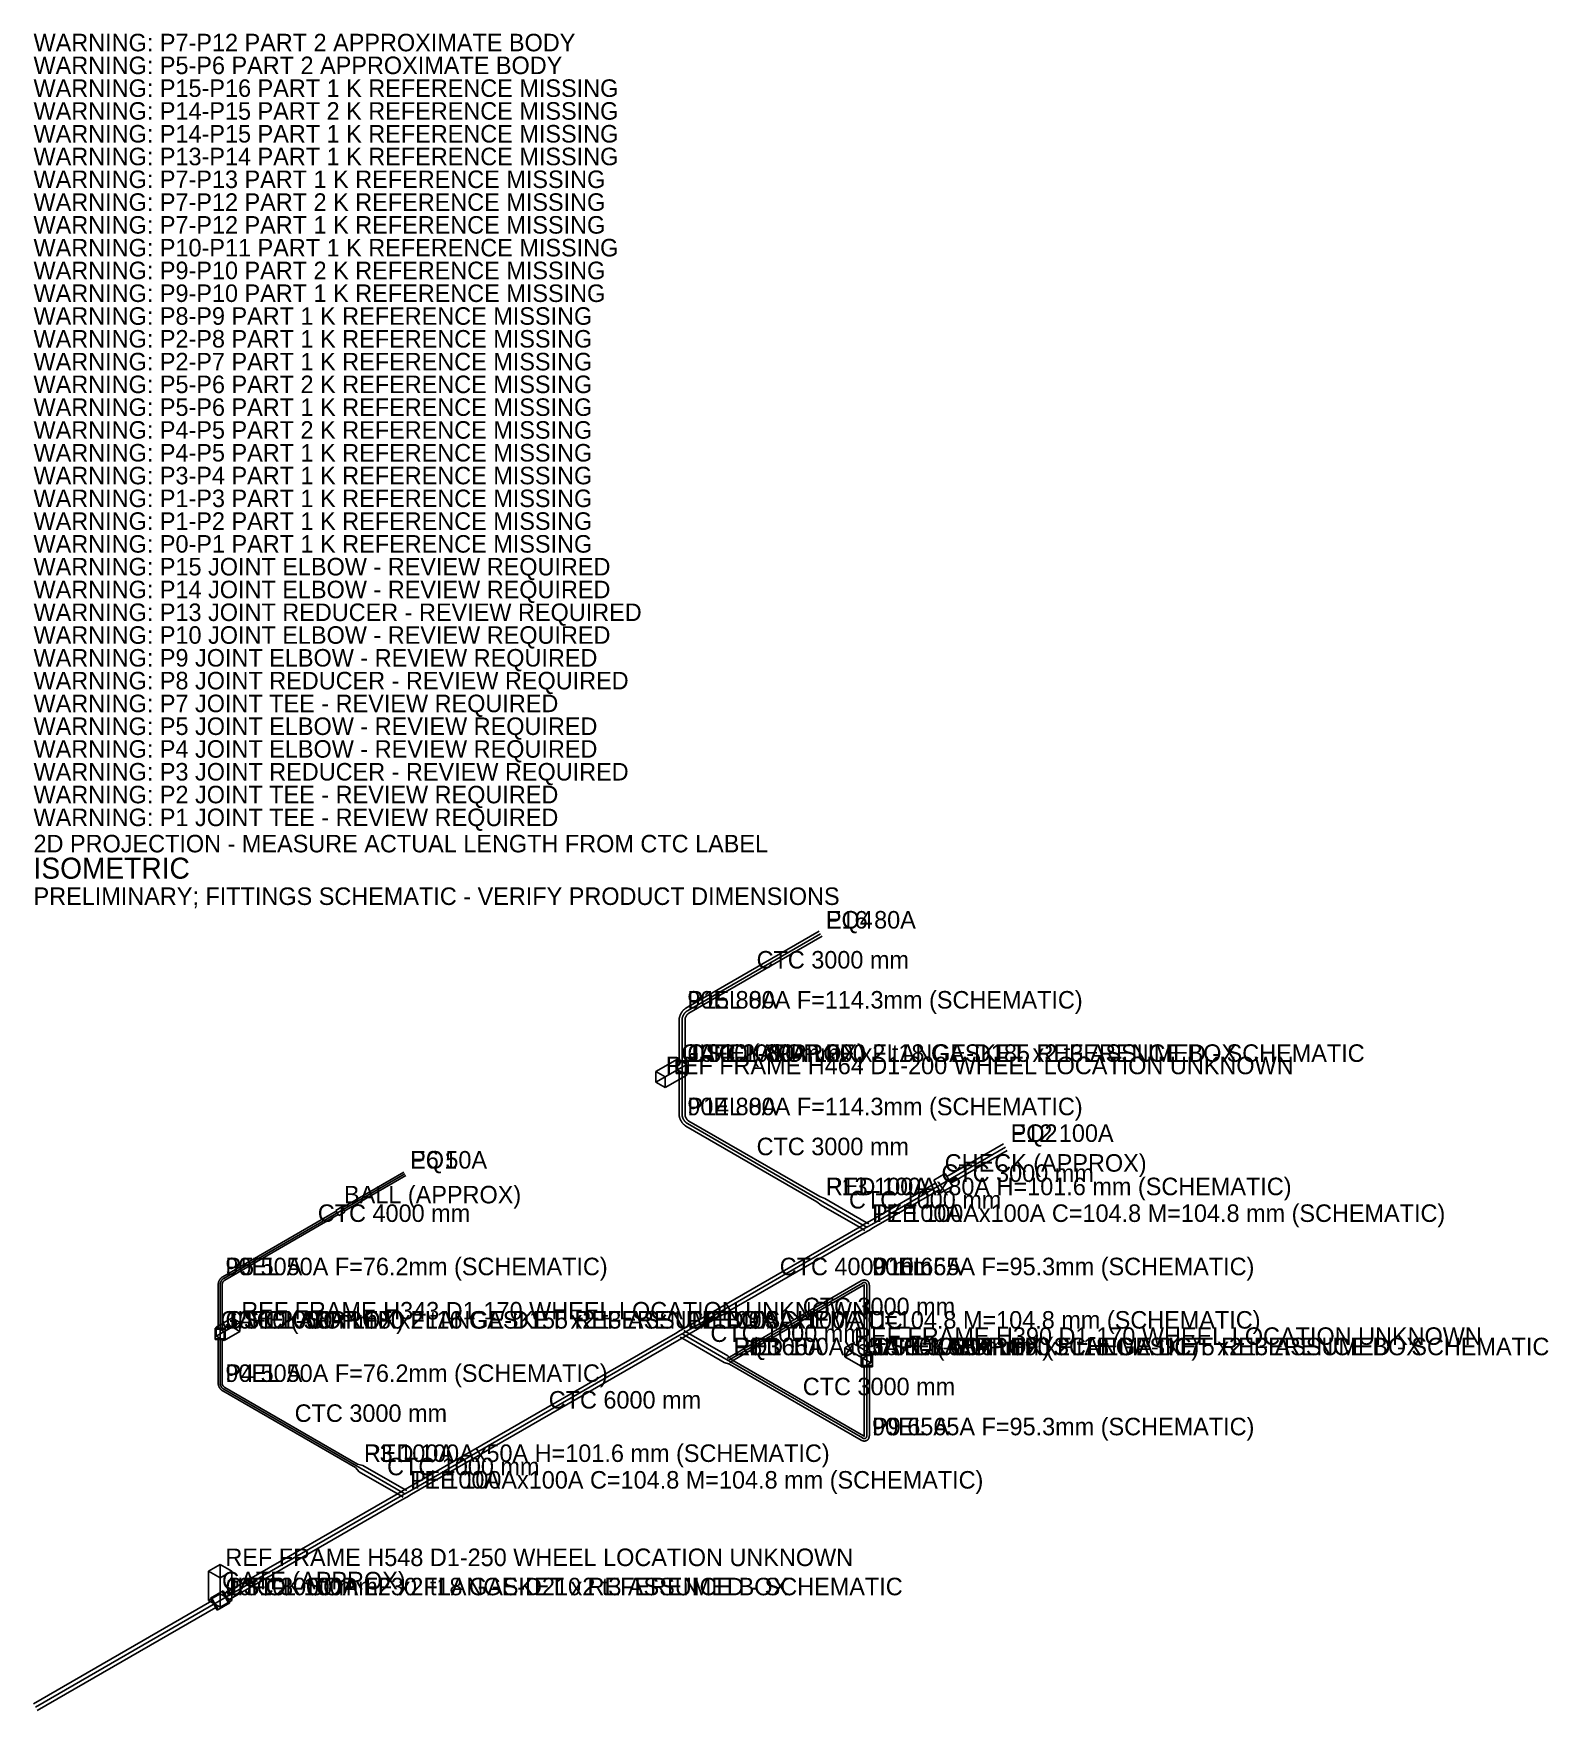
# Model space of a CAD drawing. Header units: millimetres. Extents: x 0 to 23191, y 0 to 25669.
import ezdxf

# ---------------------------------------------------------------- set-up
doc = ezdxf.new("R2010")
doc.units = ezdxf.units.MM

msp = doc.modelspace()

# ---------------------------------------------------------------- texts
at = {"layer": 'LABELS'}
for s, height, p in [('WARNING: P7-P12 PART 2 APPROXIMATE BODY', 268.32, (0, 25397)), ('WARNING: P5-P6 PART 2 APPROXIMATE BODY', 268.32, (0, 25048)), ('WARNING: P15-P16 PART 1 K REFERENCE MISSING', 268.32, (0, 24699)), ('WARNING: P14-P15 PART 2 K REFERENCE MISSING', 268.32, (0, 24350)), ('WARNING: P14-P15 PART 1 K REFERENCE MISSING', 268.32, (0, 24001)), ('WARNING: P13-P14 PART 1 K REFERENCE MISSING', 268.32, (0, 23653)), ('WARNING: P7-P13 PART 1 K REFERENCE MISSING', 268.32, (0, 23304)), ('WARNING: P7-P12 PART 2 K REFERENCE MISSING', 268.32, (0, 22955)), ('WARNING: P7-P12 PART 1 K REFERENCE MISSING', 268.32, (0, 22606)), ('WARNING: P10-P11 PART 1 K REFERENCE MISSING', 268.32, (0, 22257)), ('WARNING: P9-P10 PART 2 K REFERENCE MISSING', 268.32, (0, 21909)), ('WARNING: P9-P10 PART 1 K REFERENCE MISSING', 268.32, (0, 21560)), ('WARNING: P8-P9 PART 1 K REFERENCE MISSING', 268.32, (0, 21211)), ('WARNING: P2-P8 PART 1 K REFERENCE MISSING', 268.32, (0, 20862)), ('WARNING: P2-P7 PART 1 K REFERENCE MISSING', 268.32, (0, 20513)), ('WARNING: P5-P6 PART 2 K REFERENCE MISSING', 268.32, (0, 20165)), ('WARNING: P5-P6 PART 1 K REFERENCE MISSING', 268.32, (0, 19816)), ('WARNING: P4-P5 PART 2 K REFERENCE MISSING', 268.32, (0, 19467)), ('WARNING: P4-P5 PART 1 K REFERENCE MISSING', 268.32, (0, 19118)), ('WARNING: P3-P4 PART 1 K REFERENCE MISSING', 268.32, (0, 18769)), ('WARNING: P1-P3 PART 1 K REFERENCE MISSING', 268.32, (0, 18420)), ('WARNING: P1-P2 PART 1 K REFERENCE MISSING', 268.32, (0, 18072)), ('WARNING: P0-P1 PART 1 K REFERENCE MISSING', 268.32, (0, 17723)), ('WARNING: P15 JOINT ELBOW - REVIEW REQUIRED', 268.32, (0, 17374)), ('WARNING: P14 JOINT ELBOW - REVIEW REQUIRED', 268.32, (0, 17025)), ('WARNING: P13 JOINT REDUCER - REVIEW REQUIRED', 268.32, (0, 16676)), ('WARNING: P10 JOINT ELBOW - REVIEW REQUIRED', 268.32, (0, 16328)), ('WARNING: P9 JOINT ELBOW - REVIEW REQUIRED', 268.32, (0, 15979)), ('WARNING: P8 JOINT REDUCER - REVIEW REQUIRED', 268.32, (0, 15630)), ('WARNING: P7 JOINT TEE - REVIEW REQUIRED', 268.32, (0, 15281)), ('WARNING: P5 JOINT ELBOW - REVIEW REQUIRED', 268.32, (0, 14932)), ('WARNING: P4 JOINT ELBOW - REVIEW REQUIRED', 268.32, (0, 14584)), ('WARNING: P3 JOINT REDUCER - REVIEW REQUIRED', 268.32, (0, 14235)), ('WARNING: P2 JOINT TEE - REVIEW REQUIRED', 268.32, (0, 13886)), ('WARNING: P1 JOINT TEE - REVIEW REQUIRED', 268.32, (0, 13537)), ('2D PROJECTION - MEASURE ACTUAL LENGTH FROM CTC LABEL', 268.32, (0, 13135)), ('ISOMETRIC', 322, (0, 12732)), ('PRELIMINARY; FITTINGS SCHEMATIC - VERIFY PRODUCT DIMENSIONS', 268.32, (0, 12330)), ('P16 80A', 268.3, (12130, 11969)), ('EQ4', 268.3, (12130, 11969)), ('CTC 3000 mm', 268.32, (11069, 11357)), ('90EL 80A F=114.3mm (SCHEMATIC)', 268.32, (10009, 10744)), ('P15 80A', 268.3, (10009, 10744)), ('GATE (APPROX)', 268.32, (9916, 9928)), ('JIS10K SOP FF x2 t18 GASKET x2 t3 ASSUMED - SCHEMATIC', 268.32, (10009, 9928)), ('CTC 2000 mm', 268.32, (10009, 9928)), ('10FCL-80A L200 FLANGE-D185 REFERENCE BOX', 268.32, (10009, 9928)), ('REF FRAME H464 D1-200 WHEEL LOCATION UNKNOWN', 268.32, (9680, 9739)), ('90EL 80A F=114.3mm (SCHEMATIC)', 268.32, (10009, 9111)), ('P14 80A', 268.3, (10009, 9111)), ('CTC 3000 mm', 268.32, (11069, 8499)), ('P12 100A', 268.3, (14958, 8703)), ('EQ2', 268.3, (14958, 8703)), ('P6 50A', 268.3, (5766, 8295)), ('EQ1', 268.3, (5766, 8295)), ('CHECK (APPROX)', 268.32, (13949, 8247)), ('CTC 3000 mm', 268.32, (13898, 8091)), ('BALL (APPROX)', 268.32, (4753, 7762)), ('RED 100Ax80A H=101.6 mm (SCHEMATIC)', 268.32, (12130, 7887)), ('P13 100A', 268.3, (12130, 7887)), ('CTC 4000 mm', 268.32, (4352, 7478)), ('CTC 1000 mm', 268.32, (12483, 7683)), ('TEE 100Ax100A C=104.8 M=104.8 mm (SCHEMATIC)', 268.32, (12837, 7478)), ('P7 100A', 268.3, (12837, 7478)), ('90EL 50A F=76.2mm (SCHEMATIC)', 268.32, (2937, 6662)), ('P5 50A', 268.3, (2937, 6662)), ('CTC 4000 mm', 268.32, (11423, 6662)), ('90EL 65A F=95.3mm (SCHEMATIC)', 268.32, (12837, 6662)), ('P10 65A', 268.3, (12837, 6662)), ('REF FRAME H343 D1-170 WHEEL LOCATION UNKNOWN', 268.32, (3180, 5985)), ('CTC 3000 mm', 268.32, (11776, 6050)), ('GATE (APPROX)', 268.32, (2860, 5845)), ('JIS10K SOP FF x2 t16 GASKET x2 t3 ASSUMED - SCHEMATIC', 268.32, (2937, 5845)), ('CTC 2000 mm', 268.32, (2937, 5845)), ('10FCL-50A L180 FLANGE-D155 REFERENCE BOX', 268.32, (2937, 5845)), ('TEE 100Ax100A C=104.8 M=104.8 mm (SCHEMATIC)', 268.32, (10009, 5845)), ('P2 100A', 268.3, (10009, 5845)), ('CTC 1000 mm', 268.32, (10362, 5641)), ('RED 100Ax65A H=101.6 mm (SCHEMATIC)', 268.32, (10716, 5437)), ('P8 100A', 268.3, (10716, 5437)), ('P11 65A', 268.3, (10716, 5437)), ('EQ3', 268.3, (10716, 5437)), ('REF FRAME H390 D1-170 WHEEL LOCATION UNKNOWN', 268.32, (12561, 5596)), ('GATE (APPROX)', 268.32, (12749, 5437)), ('JIS10K SOP FF x2 t18 GASKET x2 t3 ASSUMED - SCHEMATIC', 268.32, (12837, 5437)), ('CTC 3000 mm', 268.32, (12837, 5437)), ('10FCL-65A L190 FLANGE-D175 REFERENCE BOX', 268.32, (12837, 5437)), ('90EL 50A F=76.2mm (SCHEMATIC)', 268.32, (2937, 5029)), ('P4 50A', 268.3, (2937, 5029)), ('CTC 6000 mm', 268.32, (7887, 4621)), ('CTC 3000 mm', 268.32, (11776, 4825)), ('CTC 3000 mm', 268.32, (3998, 4417)), ('90EL 65A F=95.3mm (SCHEMATIC)', 268.32, (12837, 4212)), ('P9 65A', 268.3, (12837, 4212)), ('RED 100Ax50A H=101.6 mm (SCHEMATIC)', 268.32, (5059, 3804)), ('P3 100A', 268.3, (5059, 3804)), ('CTC 1000 mm', 268.32, (5412, 3600)), ('TEE 100Ax100A C=104.8 M=104.8 mm (SCHEMATIC)', 268.32, (5766, 3396)), ('P1 100A', 268.3, (5766, 3396)), ('REF FRAME H548 D1-250 WHEEL LOCATION UNKNOWN', 268.32, (2937, 2210)), ('GATE (APPROX)', 268.32, (2885, 1854)), ('JIS10K SOP FF x2 t18 GASKET x2 t3 ASSUMED - SCHEMATIC', 268.32, (2937, 1763)), ('CTC 8000 mm', 268.32, (2937, 1763)), ('10FCL-100A L230 FLANGE-D210 REFERENCE BOX', 268.32, (2937, 1763))]:
    msp.add_text(s, height=height, dxfattribs=at).set_placement(p)

# ---------------------------------------------------------------- linework, layer by layer
at = {"layer": 'CENTER'}
for p, q in [((10009, 10711), (12049, 11889)), ((9928, 10580), (9929, 10582)), ((9928, 10578), (9928, 10580)), ((9928, 10577), (9928, 10578)), ((9928, 10575), (9928, 10577)), ((9928, 10574), (9928, 10575)), ((9928, 10572), (9928, 10574)), ((9928, 10571), (9928, 10572)), ((9928, 9124), (9928, 10571)), ((9929, 10588), (9930, 10590)), ((9929, 10586), (9929, 10588)), ((9929, 10585), (9929, 10586)), ((9929, 10583), (9929, 10585)), ((9929, 10582), (9929, 10583)), ((9930, 10595), (9931, 10596)), ((9930, 10593), (9930, 10595)), ((9930, 10591), (9930, 10593)), ((9930, 10590), (9930, 10591)), ((9931, 10598), (9932, 10600)), ((9931, 10596), (9931, 10598)), ((9932, 10603), (9933, 10605)), ((9932, 10601), (9932, 10603)), ((9932, 10600), (9932, 10601)), ((9933, 10606), (9934, 10608)), ((9933, 10605), (9933, 10606)), ((9934, 10610), (9935, 10612)), ((9934, 10608), (9934, 10610)), ((9935, 10613), (9936, 10615)), ((9935, 10612), (9935, 10613)), ((9936, 10617), (9937, 10618)), ((9936, 10615), (9936, 10617)), ((9937, 10618), (9938, 10620)), ((9938, 10622), (9939, 10624)), ((9938, 10620), (9938, 10622)), ((9939, 10624), (9940, 10625)), ((9940, 10627), (9941, 10629)), ((9940, 10625), (9940, 10627)), ((9941, 10629), (9942, 10630)), ((9942, 10632), (9943, 10634)), ((9942, 10630), (9942, 10632)), ((9943, 10634), (9944, 10635)), ((9944, 10635), (9945, 10637)), ((9945, 10637), (9946, 10639)), ((9946, 10640), (9947, 10642)), ((9946, 10639), (9946, 10640)), ((9947, 10642), (9948, 10644)), ((9948, 10644), (9949, 10645)), ((9949, 10645), (9950, 10647)), ((9950, 10647), (9951, 10649)), ((9951, 10649), (9952, 10650)), ((9952, 10650), (9953, 10652)), ((9953, 10652), (9954, 10654)), ((9954, 10654), (9955, 10655)), ((9955, 10655), (9956, 10657)), ((9956, 10657), (9957, 10658)), ((9957, 10658), (9958, 10660)), ((9958, 10660), (9959, 10661)), ((9959, 10661), (9960, 10663)), ((9960, 10663), (9961, 10664)), ((9961, 10664), (9962, 10666)), ((9962, 10666), (9963, 10667)), ((9963, 10667), (9964, 10669)), ((9964, 10669), (9965, 10670)), ((9965, 10670), (9966, 10672)), ((9966, 10672), (9967, 10673)), ((9967, 10673), (9968, 10675)), ((9968, 10675), (9970, 10676)), ((9970, 10676), (9971, 10678)), ((9971, 10678), (9972, 10679)), ((9972, 10679), (9973, 10680)), ((9973, 10680), (9974, 10682)), ((9974, 10682), (9976, 10683)), ((9976, 10683), (9977, 10684)), ((9977, 10684), (9978, 10686)), ((9978, 10686), (9979, 10687)), ((9979, 10687), (9980, 10688)), ((9980, 10688), (9982, 10689)), ((9982, 10689), (9983, 10691)), ((9983, 10691), (9984, 10692)), ((9984, 10692), (9985, 10693)), ((9985, 10693), (9987, 10694)), ((9987, 10694), (9988, 10695)), ((9988, 10695), (9989, 10696)), ((9989, 10696), (9991, 10698)), ((9991, 10698), (9992, 10699)), ((9992, 10699), (9993, 10700)), ((9993, 10700), (9994, 10701)), ((9994, 10701), (9996, 10702)), ((9996, 10702), (9997, 10703)), ((9997, 10703), (9998, 10704)), ((9998, 10704), (10000, 10705)), ((10000, 10705), (10001, 10706)), ((10001, 10706), (10002, 10706)), ((10002, 10706), (10004, 10707)), ((10004, 10707), (10005, 10708)), ((10005, 10708), (10006, 10709)), ((10006, 10709), (10008, 10710)), ((10008, 10710), (10009, 10711)), ((9928, 9123), (9928, 9124)), ((9928, 9121), (9928, 9123)), ((9928, 9120), (9928, 9121)), ((9928, 9118), (9928, 9120)), ((9928, 9116), (9928, 9118)), ((9928, 9115), (9928, 9116)), ((9929, 9113), (9928, 9115)), ((9929, 9112), (9929, 9113)), ((9929, 9110), (9929, 9112)), ((9929, 9108), (9929, 9110)), ((9929, 9107), (9929, 9108)), ((9930, 9105), (9929, 9107)), ((9930, 9104), (9930, 9105)), ((9930, 9102), (9930, 9104)), ((9930, 9100), (9930, 9102)), ((9931, 9099), (9930, 9100)), ((9931, 9097), (9931, 9099)), ((9932, 9095), (9931, 9097)), ((9932, 9093), (9932, 9095)), ((9932, 9092), (9932, 9093)), ((9933, 9090), (9932, 9092)), ((9933, 9088), (9933, 9090)), ((9934, 9087), (9933, 9088)), ((9934, 9085), (9934, 9087)), ((9935, 9083), (9934, 9085)), ((9935, 9082), (9935, 9083)), ((9936, 9080), (9935, 9082)), ((9936, 9078), (9936, 9080)), ((9937, 9076), (9936, 9078)), ((9938, 9075), (9937, 9076)), ((9938, 9073), (9938, 9075)), ((9939, 9071), (9938, 9073)), ((9940, 9070), (9939, 9071)), ((9940, 9068), (9940, 9070)), ((9941, 9066), (9940, 9068)), ((9942, 9065), (9941, 9066)), ((9942, 9063), (9942, 9065)), ((9943, 9061), (9942, 9063)), ((9944, 9060), (9943, 9061)), ((9945, 9058), (9944, 9060)), ((9946, 9056), (9945, 9058)), ((9946, 9054), (9946, 9056)), ((9947, 9053), (9946, 9054)), ((9948, 9051), (9947, 9053)), ((9949, 9050), (9948, 9051)), ((9950, 9048), (9949, 9050)), ((9951, 9046), (9950, 9048)), ((9952, 9045), (9951, 9046)), ((9953, 9043), (9952, 9045)), ((9954, 9041), (9953, 9043)), ((9955, 9040), (9954, 9041)), ((9956, 9038), (9955, 9040)), ((9957, 9037), (9956, 9038)), ((9958, 9035), (9957, 9037)), ((9959, 9034), (9958, 9035)), ((9960, 9032), (9959, 9034)), ((9961, 9030), (9960, 9032)), ((9962, 9029), (9961, 9030)), ((9963, 9027), (9962, 9029)), ((9964, 9026), (9963, 9027)), ((9965, 9024), (9964, 9026)), ((9966, 9023), (9965, 9024)), ((9967, 9022), (9966, 9023)), ((9968, 9020), (9967, 9022)), ((9970, 9019), (9968, 9020)), ((9971, 9017), (9970, 9019)), ((9972, 9016), (9971, 9017)), ((9973, 9015), (9972, 9016)), ((9974, 9013), (9973, 9015)), ((9976, 9012), (9974, 9013)), ((9977, 9011), (9976, 9012)), ((9978, 9009), (9977, 9011)), ((9979, 9008), (9978, 9009)), ((9980, 9007), (9979, 9008)), ((9982, 9005), (9980, 9007)), ((9983, 9004), (9982, 9005)), ((9984, 9003), (9983, 9004)), ((9985, 9002), (9984, 9003)), ((9987, 9001), (9985, 9002)), ((9988, 9000), (9987, 9001)), ((9989, 8998), (9988, 9000)), ((9991, 8997), (9989, 8998)), ((9992, 8996), (9991, 8997)), ((9993, 8995), (9992, 8996)), ((9994, 8994), (9993, 8995)), ((9996, 8993), (9994, 8994)), ((9997, 8992), (9996, 8993)), ((9998, 8991), (9997, 8992)), ((10000, 8990), (9998, 8991)), ((10001, 8989), (10000, 8990)), ((10002, 8988), (10001, 8989)), ((10004, 8988), (10002, 8988)), ((10005, 8987), (10004, 8988)), ((10006, 8986), (10005, 8987)), ((10008, 8985), (10006, 8986)), ((10009, 8984), (10008, 8985)), ((12013, 7827), (10009, 8984)), ((12831, 7441), (14878, 8623)), ((2911, 6613), (5685, 8214)), ((12085, 7785), (12013, 7827)), ((12682, 7441), (12085, 7785)), ((10002, 5808), (12682, 7355)), ((12756, 7398), (12682, 7441)), ((12756, 7398), (12682, 7355)), ((12756, 7398), (12831, 7441)), ((2857, 6528), (2858, 6529)), ((2857, 6527), (2857, 6528)), ((2857, 6525), (2857, 6527)), ((2857, 6524), (2857, 6525)), ((2857, 6523), (2857, 6524)), ((2857, 6522), (2857, 6523)), ((2857, 6521), (2857, 6522)), ((2857, 6520), (2857, 6521)), ((2857, 6519), (2857, 6520)), ((2857, 5011), (2857, 6519)), ((2858, 6534), (2859, 6535)), ((2858, 6533), (2858, 6534)), ((2858, 6532), (2858, 6533)), ((2858, 6531), (2858, 6532)), ((2858, 6530), (2858, 6531)), ((2858, 6529), (2858, 6530)), ((2859, 6539), (2860, 6540)), ((2859, 6538), (2859, 6539)), ((2859, 6536), (2859, 6538)), ((2859, 6535), (2859, 6536)), ((2860, 6543), (2861, 6544)), ((2860, 6542), (2860, 6543)), ((2860, 6541), (2860, 6542)), ((2860, 6540), (2860, 6541)), ((2861, 6547), (2862, 6548)), ((2861, 6545), (2861, 6547)), ((2861, 6544), (2861, 6545)), ((2862, 6549), (2863, 6550)), ((2862, 6548), (2862, 6549)), ((2863, 6552), (2864, 6553)), ((2863, 6551), (2863, 6552)), ((2863, 6550), (2863, 6551)), ((2864, 6555), (2865, 6556)), ((2864, 6553), (2864, 6555)), ((2865, 6557), (2866, 6558)), ((2865, 6556), (2865, 6557)), ((2866, 6559), (2867, 6560)), ((2866, 6558), (2866, 6559)), ((2867, 6561), (2868, 6562)), ((2867, 6560), (2867, 6561)), ((2868, 6564), (2869, 6565)), ((2868, 6562), (2868, 6564)), ((2869, 6566), (2870, 6567)), ((2869, 6565), (2869, 6566)), ((2870, 6568), (2871, 6569)), ((2870, 6567), (2870, 6568)), ((2871, 6569), (2872, 6570)), ((2872, 6571), (2873, 6572)), ((2872, 6570), (2872, 6571)), ((2873, 6573), (2874, 6574)), ((2873, 6572), (2873, 6573)), ((2874, 6574), (2875, 6576)), ((2875, 6577), (2876, 6578)), ((2875, 6576), (2875, 6577)), ((2876, 6578), (2877, 6579)), ((2877, 6580), (2878, 6581)), ((2877, 6579), (2877, 6580)), ((2878, 6581), (2879, 6582)), ((2879, 6583), (2880, 6584)), ((2879, 6582), (2879, 6583)), ((2880, 6584), (2881, 6585)), ((2881, 6585), (2882, 6586)), ((2882, 6587), (2883, 6588)), ((2882, 6586), (2882, 6587)), ((2883, 6588), (2884, 6589)), ((2884, 6589), (2885, 6590)), ((2885, 6590), (2885, 6591)), ((2885, 6591), (2886, 6591)), ((2886, 6591), (2887, 6592)), ((2887, 6592), (2888, 6593)), ((2888, 6593), (2889, 6594)), ((2889, 6595), (2890, 6596)), ((2889, 6594), (2889, 6595)), ((2890, 6596), (2891, 6597)), ((2891, 6597), (2892, 6598)), ((2892, 6598), (2893, 6598)), ((2893, 6598), (2894, 6599)), ((2894, 6600), (2895, 6601)), ((2894, 6599), (2894, 6600)), ((2895, 6601), (2896, 6602)), ((2896, 6602), (2897, 6602)), ((2897, 6602), (2898, 6603)), ((2898, 6603), (2899, 6604)), ((2899, 6604), (2900, 6605)), ((2900, 6605), (2901, 6606)), ((2900, 6605), (2900, 6605)), ((2901, 6606), (2902, 6607)), ((2902, 6607), (2903, 6607)), ((2903, 6607), (2904, 6608)), ((2904, 6608), (2905, 6609)), ((2905, 6609), (2906, 6609)), ((2906, 6609), (2906, 6610)), ((2906, 6610), (2907, 6610)), ((2907, 6610), (2908, 6611)), ((2908, 6611), (2909, 6612)), ((2909, 6612), (2910, 6612)), ((2910, 6612), (2911, 6613)), ((12689, 6543), (10635, 5357)), ((12690, 6543), (12689, 6543)), ((12691, 6544), (12690, 6543)), ((12692, 6544), (12691, 6544)), ((12694, 6545), (12692, 6544)), ((12695, 6545), (12694, 6545)), ((12696, 6546), (12695, 6545)), ((12697, 6546), (12696, 6546)), ((12698, 6547), (12697, 6546)), ((12699, 6547), (12698, 6547)), ((12700, 6548), (12699, 6547)), ((12701, 6548), (12700, 6548)), ((12702, 6549), (12701, 6548)), ((12703, 6549), (12702, 6549)), ((12704, 6549), (12703, 6549)), ((12705, 6550), (12704, 6549)), ((12707, 6550), (12705, 6550)), ((12708, 6550), (12707, 6550)), ((12709, 6551), (12708, 6550)), ((12710, 6551), (12709, 6551)), ((12711, 6551), (12710, 6551)), ((12712, 6551), (12711, 6551)), ((12713, 6551), (12712, 6551)), ((12714, 6551), (12713, 6551)), ((12715, 6552), (12714, 6551)), ((12716, 6552), (12715, 6552)), ((12717, 6552), (12716, 6552)), ((12718, 6552), (12717, 6552)), ((12719, 6552), (12718, 6552)), ((12720, 6552), (12719, 6552)), ((12721, 6552), (12720, 6552)), ((12722, 6552), (12721, 6552)), ((12723, 6552), (12722, 6552)), ((12724, 6551), (12723, 6552)), ((12725, 6551), (12724, 6551)), ((12726, 6551), (12725, 6551)), ((12727, 6551), (12726, 6551)), ((12728, 6551), (12727, 6551)), ((12727, 6551), (12727, 6551)), ((12729, 6550), (12728, 6551)), ((12730, 6550), (12729, 6550)), ((12731, 6550), (12730, 6550)), ((12732, 6550), (12731, 6550)), ((12733, 6549), (12732, 6550)), ((12734, 6549), (12733, 6549)), ((12735, 6548), (12734, 6549)), ((12734, 6549), (12734, 6549)), ((12736, 6548), (12735, 6548)), ((12737, 6547), (12736, 6548)), ((12738, 6547), (12737, 6547)), ((12738, 6546), (12738, 6547)), ((12739, 6546), (12738, 6546)), ((12740, 6545), (12739, 6546)), ((12741, 6544), (12740, 6545)), ((12740, 6545), (12740, 6545)), ((12742, 6544), (12741, 6544)), ((12743, 6543), (12742, 6544)), ((12743, 6542), (12743, 6543)), ((12744, 6542), (12743, 6542)), ((12745, 6541), (12744, 6542)), ((12745, 6540), (12745, 6541)), ((12746, 6540), (12745, 6540)), ((12746, 6539), (12746, 6540)), ((12747, 6538), (12746, 6539)), ((12747, 6537), (12747, 6538)), ((12748, 6537), (12747, 6537)), ((12749, 6536), (12748, 6537)), ((12749, 6535), (12749, 6536)), ((12750, 6534), (12749, 6535)), ((12750, 6533), (12750, 6534)), ((12750, 6532), (12750, 6533)), ((12751, 6531), (12750, 6532)), ((12751, 6530), (12751, 6531)), ((12752, 6530), (12751, 6530)), ((12752, 6529), (12752, 6530)), ((12753, 6528), (12752, 6529)), ((12753, 6527), (12753, 6528)), ((12753, 6526), (12753, 6527)), ((12754, 6525), (12753, 6526)), ((12754, 6524), (12754, 6525)), ((12754, 6522), (12754, 6524)), ((12754, 6521), (12754, 6522)), ((12755, 6520), (12754, 6521)), ((12755, 6519), (12755, 6520)), ((12755, 6518), (12755, 6519)), ((12755, 6517), (12755, 6518)), ((12756, 6516), (12755, 6517)), ((12756, 6515), (12756, 6516)), ((12756, 6513), (12756, 6515)), ((12756, 6512), (12756, 6513)), ((12756, 6511), (12756, 6512)), ((12756, 6510), (12756, 6511)), ((12756, 6509), (12756, 6510)), ((12756, 6507), (12756, 6509)), ((12756, 6506), (12756, 6507)), ((12756, 6505), (12756, 6506)), ((12756, 6504), (12756, 6505)), ((12756, 4210), (12756, 6504)), ((5760, 3358), (9854, 5722)), ((9928, 5765), (9854, 5722)), ((9928, 5765), (10002, 5808)), ((9928, 5765), (10002, 5722)), ((10002, 5722), (10599, 5377)), ((10599, 5377), (10671, 5336)), ((10671, 5336), (12689, 4171)), ((2857, 5010), (2857, 5011)), ((2857, 5009), (2857, 5010)), ((2857, 5008), (2857, 5009)), ((2857, 5007), (2857, 5008)), ((2857, 5006), (2857, 5007)), ((2857, 5004), (2857, 5006)), ((2857, 5003), (2857, 5004)), ((2857, 5002), (2857, 5003)), ((2858, 5001), (2857, 5002)), ((2858, 5000), (2858, 5001)), ((2858, 4999), (2858, 5000)), ((2858, 4998), (2858, 4999)), ((2858, 4997), (2858, 4998)), ((2858, 4996), (2858, 4997)), ((2859, 4995), (2858, 4996)), ((2859, 4994), (2859, 4995)), ((2859, 4992), (2859, 4994)), ((2859, 4991), (2859, 4992)), ((2860, 4990), (2859, 4991)), ((2860, 4989), (2860, 4990)), ((2860, 4988), (2860, 4989)), ((2860, 4987), (2860, 4988)), ((2861, 4986), (2860, 4987)), ((2861, 4985), (2861, 4986)), ((2861, 4983), (2861, 4985)), ((2862, 4982), (2861, 4983)), ((2862, 4981), (2862, 4982)), ((2863, 4980), (2862, 4981)), ((2863, 4979), (2863, 4980)), ((2863, 4978), (2863, 4979)), ((2864, 4977), (2863, 4978)), ((2864, 4975), (2864, 4977)), ((2865, 4974), (2864, 4975)), ((2865, 4973), (2865, 4974)), ((2866, 4972), (2865, 4973)), ((2866, 4971), (2866, 4972)), ((2867, 4970), (2866, 4971)), ((2867, 4969), (2867, 4970)), ((2868, 4968), (2867, 4969)), ((2868, 4966), (2868, 4968)), ((2869, 4965), (2868, 4966)), ((2869, 4964), (2869, 4965)), ((2870, 4963), (2869, 4964)), ((2870, 4962), (2870, 4963)), ((2871, 4961), (2870, 4962)), ((2872, 4960), (2871, 4961)), ((2872, 4959), (2872, 4960)), ((2873, 4958), (2872, 4959)), ((2873, 4957), (2873, 4958)), ((2874, 4955), (2873, 4957)), ((2875, 4954), (2874, 4955)), ((2875, 4953), (2875, 4954)), ((2876, 4952), (2875, 4953)), ((2877, 4951), (2876, 4952)), ((2877, 4950), (2877, 4951)), ((2878, 4949), (2877, 4950)), ((2879, 4948), (2878, 4949)), ((2879, 4947), (2879, 4948)), ((2880, 4946), (2879, 4947)), ((2881, 4945), (2880, 4946)), ((2882, 4944), (2881, 4945)), ((2882, 4943), (2882, 4944)), ((2883, 4942), (2882, 4943)), ((2884, 4941), (2883, 4942)), ((2885, 4940), (2884, 4941)), ((2885, 4939), (2885, 4940)), ((2886, 4938), (2885, 4939)), ((2887, 4938), (2886, 4938)), ((2888, 4937), (2887, 4938)), ((2889, 4936), (2888, 4937)), ((2889, 4935), (2889, 4936)), ((2890, 4934), (2889, 4935)), ((2891, 4933), (2890, 4934)), ((2892, 4932), (2891, 4933)), ((2893, 4931), (2892, 4932)), ((2894, 4931), (2893, 4931)), ((2894, 4930), (2894, 4931)), ((2895, 4929), (2894, 4930)), ((2896, 4928), (2895, 4929)), ((2897, 4928), (2896, 4928)), ((2898, 4927), (2897, 4928)), ((2899, 4926), (2898, 4927)), ((2900, 4925), (2899, 4926)), ((2901, 4924), (2900, 4925)), ((2900, 4925), (2900, 4925)), ((2902, 4923), (2901, 4924)), ((2903, 4923), (2902, 4923)), ((2904, 4922), (2903, 4923)), ((2905, 4921), (2904, 4922)), ((2906, 4921), (2905, 4921)), ((2906, 4920), (2906, 4921)), ((2907, 4920), (2906, 4920)), ((2908, 4919), (2907, 4920)), ((2909, 4918), (2908, 4919)), ((2910, 4918), (2909, 4918)), ((2911, 4917), (2910, 4918)), ((4942, 3744), (2911, 4917)), ((12689, 4171), (12690, 4170)), ((12690, 4170), (12691, 4170)), ((12691, 4170), (12692, 4169)), ((12692, 4169), (12694, 4169)), ((12694, 4169), (12695, 4168)), ((12695, 4168), (12696, 4167)), ((12696, 4167), (12697, 4167)), ((12697, 4167), (12698, 4166)), ((12698, 4166), (12699, 4166)), ((12699, 4166), (12700, 4166)), ((12700, 4166), (12701, 4165)), ((12701, 4165), (12702, 4165)), ((12702, 4165), (12703, 4164)), ((12703, 4164), (12704, 4164)), ((12704, 4164), (12705, 4164)), ((12705, 4164), (12707, 4163)), ((12707, 4163), (12708, 4163)), ((12708, 4163), (12709, 4163)), ((12709, 4163), (12710, 4163)), ((12710, 4163), (12711, 4163)), ((12711, 4163), (12712, 4162)), ((12712, 4162), (12713, 4162)), ((12713, 4162), (12714, 4162)), ((12714, 4162), (12715, 4162)), ((12715, 4162), (12716, 4162)), ((12716, 4162), (12717, 4162)), ((12717, 4162), (12718, 4162)), ((12718, 4162), (12719, 4162)), ((12719, 4162), (12720, 4162)), ((12720, 4162), (12721, 4162)), ((12721, 4162), (12722, 4162)), ((12722, 4162), (12723, 4162)), ((12723, 4162), (12724, 4162)), ((12724, 4162), (12725, 4162)), ((12725, 4162), (12726, 4162)), ((12726, 4162), (12727, 4162)), ((12727, 4162), (12727, 4163)), ((12727, 4163), (12728, 4163)), ((12728, 4163), (12729, 4163)), ((12729, 4163), (12730, 4163)), ((12730, 4163), (12731, 4164)), ((12731, 4164), (12732, 4164)), ((12732, 4164), (12733, 4164)), ((12733, 4164), (12734, 4165)), ((12734, 4165), (12734, 4165)), ((12734, 4165), (12735, 4165)), ((12735, 4165), (12736, 4166)), ((12736, 4166), (12737, 4166)), ((12737, 4166), (12738, 4167)), ((12738, 4167), (12739, 4168)), ((12738, 4167), (12738, 4167)), ((12739, 4168), (12740, 4168)), ((12740, 4168), (12740, 4169)), ((12740, 4169), (12741, 4169)), ((12741, 4169), (12742, 4170)), ((12742, 4170), (12743, 4170)), ((12743, 4171), (12744, 4172)), ((12743, 4170), (12743, 4171)), ((12744, 4172), (12745, 4172)), ((12745, 4173), (12746, 4174)), ((12745, 4172), (12745, 4173)), ((12746, 4174), (12746, 4175)), ((12746, 4175), (12747, 4175)), ((12747, 4176), (12748, 4177)), ((12747, 4175), (12747, 4176)), ((12748, 4177), (12749, 4178)), ((12749, 4178), (12749, 4179)), ((12749, 4179), (12750, 4179)), ((12750, 4181), (12751, 4182)), ((12750, 4180), (12750, 4181)), ((12750, 4179), (12750, 4180)), ((12751, 4183), (12752, 4184)), ((12751, 4182), (12751, 4183)), ((12752, 4185), (12753, 4186)), ((12752, 4184), (12752, 4185)), ((12753, 4188), (12754, 4189)), ((12753, 4187), (12753, 4188)), ((12753, 4186), (12753, 4187)), ((12754, 4192), (12755, 4193)), ((12754, 4191), (12754, 4192)), ((12754, 4190), (12754, 4191)), ((12754, 4189), (12754, 4190)), ((12755, 4196), (12756, 4198)), ((12755, 4195), (12755, 4196)), ((12755, 4194), (12755, 4195)), ((12755, 4193), (12755, 4194)), ((12756, 4209), (12756, 4210)), ((12756, 4207), (12756, 4209)), ((12756, 4206), (12756, 4207)), ((12756, 4205), (12756, 4206)), ((12756, 4204), (12756, 4205)), ((12756, 4202), (12756, 4204)), ((12756, 4201), (12756, 4202)), ((12756, 4200), (12756, 4201)), ((12756, 4199), (12756, 4200)), ((12756, 4198), (12756, 4199)), ((5014, 3703), (4942, 3744)), ((5611, 3358), (5014, 3703)), ((5685, 3315), (5611, 3358)), ((5685, 3315), (5760, 3358)), ((29, 49), (5611, 3273)), ((5685, 3315), (5611, 3273))]:
    msp.add_line(p, q, dxfattribs=at)
at = {"layer": 'FITTINGS'}
for p, q in [((9884, 10588), (9885, 10590)), ((9884, 10586), (9884, 10588)), ((9884, 10584), (9884, 10586)), ((9884, 10581), (9884, 10584)), ((9884, 10579), (9884, 10581)), ((9884, 10577), (9884, 10579)), ((9884, 10575), (9884, 10577)), ((9884, 10573), (9884, 10575)), ((9884, 10571), (9884, 10573)), ((9885, 10594), (9886, 10597)), ((9885, 10592), (9885, 10594)), ((9885, 10590), (9885, 10592)), ((9886, 10601), (9887, 10603)), ((9886, 10599), (9886, 10601)), ((9886, 10597), (9886, 10599)), ((9887, 10605), (9888, 10607)), ((9887, 10603), (9887, 10605)), ((9888, 10610), (9889, 10612)), ((9888, 10607), (9888, 10610)), ((9889, 10614), (9890, 10616)), ((9889, 10612), (9889, 10614)), ((9890, 10618), (9891, 10620)), ((9890, 10616), (9890, 10618)), ((9891, 10620), (9892, 10623)), ((9892, 10625), (9893, 10627)), ((9892, 10623), (9892, 10625)), ((9893, 10627), (9894, 10629)), ((9894, 10631), (9895, 10633)), ((9894, 10629), (9894, 10631)), ((9895, 10633), (9896, 10635)), ((9896, 10635), (9897, 10638)), ((9897, 10640), (9898, 10642)), ((9897, 10638), (9897, 10640)), ((9898, 10642), (9899, 10644)), ((9899, 10644), (9900, 10646)), ((9900, 10646), (9901, 10648)), ((9901, 10648), (9902, 10650)), ((9902, 10650), (9903, 10652)), ((9903, 10652), (9904, 10654)), ((9904, 10654), (9905, 10656)), ((9905, 10656), (9906, 10658)), ((9906, 10658), (9907, 10660)), ((9907, 10660), (9908, 10663)), ((9908, 10663), (9909, 10665)), ((9909, 10665), (9910, 10667)), ((9910, 10667), (9911, 10669)), ((9911, 10669), (9912, 10671)), ((9912, 10671), (9913, 10673)), ((9913, 10673), (9914, 10675)), ((9914, 10675), (9915, 10677)), ((9915, 10677), (9917, 10678)), ((9917, 10678), (9918, 10680)), ((9918, 10680), (9919, 10682)), ((9919, 10682), (9920, 10684)), ((9920, 10684), (9922, 10686)), ((9922, 10686), (9923, 10688)), ((9923, 10688), (9924, 10690)), ((9924, 10690), (9926, 10692)), ((9926, 10692), (9927, 10694)), ((9927, 10694), (9928, 10695)), ((9928, 10695), (9930, 10697)), ((9930, 10697), (9931, 10699)), ((9931, 10699), (9932, 10701)), ((9932, 10701), (9934, 10703)), ((9934, 10703), (9935, 10704)), ((9935, 10704), (9937, 10706)), ((9937, 10706), (9938, 10708)), ((9938, 10708), (9940, 10710)), ((9940, 10710), (9941, 10711)), ((9941, 10711), (9943, 10713)), ((9943, 10713), (9944, 10715)), ((9944, 10715), (9946, 10716)), ((9946, 10716), (9947, 10718)), ((9947, 10718), (9949, 10720)), ((9949, 10720), (9950, 10721)), ((9950, 10721), (9952, 10723)), ((9952, 10723), (9954, 10724)), ((9954, 10724), (9955, 10726)), ((9955, 10726), (9957, 10727)), ((9957, 10727), (9958, 10729)), ((9958, 10729), (9960, 10730)), ((9960, 10730), (9962, 10732)), ((9962, 10732), (9963, 10733)), ((9963, 10733), (9965, 10734)), ((9965, 10734), (9967, 10736)), ((9967, 10736), (9969, 10737)), ((9969, 10737), (9970, 10738)), ((9970, 10738), (9972, 10740)), ((9972, 10740), (9974, 10741)), ((9973, 10582), (9974, 10583)), ((9973, 10581), (9973, 10582)), ((9973, 10580), (9973, 10581)), ((9973, 10578), (9973, 10580)), ((9973, 10577), (9973, 10578)), ((9973, 10576), (9973, 10577)), ((9973, 10575), (9973, 10576)), ((9973, 10574), (9973, 10575)), ((9973, 10573), (9973, 10574)), ((9973, 10572), (9973, 10573)), ((9973, 10571), (9973, 10572)), ((9973, 10572), (9973, 10572)), ((9974, 10741), (9976, 10742)), ((9974, 10587), (9975, 10589)), ((9974, 10586), (9974, 10587)), ((9974, 10585), (9974, 10586)), ((9974, 10584), (9974, 10585)), ((9974, 10583), (9974, 10584)), ((9975, 10591), (9976, 10592)), ((9975, 10590), (9975, 10591)), ((9975, 10589), (9975, 10590)), ((9976, 10742), (9977, 10743)), ((9976, 10595), (9977, 10596)), ((9976, 10593), (9976, 10595)), ((9976, 10592), (9976, 10593)), ((9977, 10743), (9979, 10745)), ((9977, 10598), (9978, 10600)), ((9977, 10597), (9977, 10598)), ((9977, 10596), (9977, 10597)), ((9978, 10601), (9979, 10602)), ((9978, 10600), (9978, 10601)), ((9979, 10745), (9981, 10746)), ((9979, 10605), (9980, 10606)), ((9979, 10604), (9979, 10605)), ((9979, 10602), (9979, 10604)), ((9980, 10607), (9981, 10609)), ((9980, 10606), (9980, 10607)), ((9981, 10746), (9983, 10747)), ((9981, 10610), (9982, 10611)), ((9981, 10609), (9981, 10610)), ((9982, 10611), (9983, 10613)), ((9983, 10747), (9985, 10748)), ((9983, 10614), (9984, 10615)), ((9983, 10613), (9983, 10614)), ((9984, 10616), (9985, 10618)), ((9984, 10615), (9984, 10616)), ((9985, 10748), (9987, 10749)), ((9985, 10618), (9986, 10619)), ((9986, 10620), (9987, 10622)), ((9986, 10619), (9986, 10620)), ((9987, 10622), (9988, 10623)), ((9988, 10624), (9989, 10625)), ((9988, 10623), (9988, 10624)), ((9989, 10625), (9990, 10627)), ((9990, 10628), (9991, 10629)), ((9990, 10627), (9990, 10628)), ((9991, 10629), (9992, 10631)), ((9992, 10631), (9993, 10632)), ((9993, 10633), (9994, 10634)), ((9993, 10632), (9993, 10633)), ((9994, 10634), (9995, 10635)), ((9995, 10635), (9996, 10637)), ((9996, 10638), (9997, 10639)), ((9996, 10637), (9996, 10638)), ((9997, 10639), (9998, 10640)), ((9998, 10640), (9999, 10641)), ((9999, 10641), (10000, 10642)), ((10000, 10642), (10001, 10644)), ((10001, 10645), (10002, 10646)), ((10001, 10644), (10001, 10645)), ((10002, 10646), (10003, 10647)), ((10003, 10647), (10004, 10648)), ((10004, 10648), (10005, 10649)), ((10005, 10649), (10006, 10650)), ((10006, 10650), (10007, 10651)), ((10007, 10651), (10008, 10652)), ((10008, 10652), (10009, 10653)), ((10009, 10654), (10010, 10655)), ((10009, 10653), (10009, 10654)), ((10010, 10655), (10011, 10656)), ((10011, 10656), (10012, 10657)), ((10012, 10657), (10013, 10658)), ((10013, 10658), (10014, 10659)), ((10014, 10659), (10015, 10660)), ((10015, 10660), (10016, 10660)), ((10016, 10660), (10017, 10661)), ((10017, 10661), (10018, 10662)), ((10018, 10663), (10019, 10664)), ((10018, 10662), (10018, 10663)), ((10019, 10664), (10020, 10664)), ((10020, 10664), (10021, 10665)), ((10021, 10665), (10022, 10666)), ((10022, 10666), (10023, 10666)), ((10023, 10666), (10024, 10667)), ((10024, 10667), (10025, 10668)), ((10025, 10668), (10026, 10669)), ((10025, 10668), (10025, 10668)), ((10026, 10669), (10027, 10670)), ((10027, 10670), (10028, 10670)), ((10028, 10670), (10029, 10671)), ((10029, 10671), (10030, 10671)), ((10030, 10671), (10030, 10672)), ((10030, 10672), (10031, 10672)), ((9836, 9749), (9836, 9946)), ((9836, 9946), (10021, 9946)), ((10021, 9946), (10021, 9749)), ((10021, 9749), (9836, 9749)), ((9884, 9122), (9884, 9124)), ((9884, 9120), (9884, 9122)), ((9884, 9118), (9884, 9120)), ((9884, 9116), (9884, 9118)), ((9884, 9113), (9884, 9116)), ((9884, 9111), (9884, 9113)), ((9884, 9109), (9884, 9111)), ((9884, 9107), (9884, 9109)), ((9885, 9105), (9884, 9107)), ((9885, 9103), (9885, 9105)), ((9885, 9100), (9885, 9103)), ((9886, 9098), (9885, 9100)), ((9886, 9096), (9886, 9098)), ((9886, 9094), (9886, 9096)), ((9887, 9092), (9886, 9094)), ((9887, 9090), (9887, 9092)), ((9888, 9087), (9887, 9090)), ((9888, 9085), (9888, 9087)), ((9889, 9083), (9888, 9085)), ((9889, 9081), (9889, 9083)), ((9890, 9079), (9889, 9081)), ((9890, 9077), (9890, 9079)), ((9891, 9074), (9890, 9077)), ((9892, 9072), (9891, 9074)), ((9892, 9070), (9892, 9072)), ((9893, 9068), (9892, 9070)), ((9894, 9066), (9893, 9068)), ((9894, 9064), (9894, 9066)), ((9895, 9062), (9894, 9064)), ((9896, 9059), (9895, 9062)), ((9897, 9057), (9896, 9059)), ((9897, 9055), (9897, 9057)), ((9898, 9053), (9897, 9055)), ((9899, 9051), (9898, 9053)), ((9900, 9049), (9899, 9051)), ((9901, 9047), (9900, 9049)), ((9902, 9045), (9901, 9047)), ((9903, 9043), (9902, 9045)), ((9904, 9041), (9903, 9043)), ((9905, 9039), (9904, 9041)), ((9906, 9036), (9905, 9039)), ((9907, 9034), (9906, 9036)), ((9908, 9032), (9907, 9034)), ((9909, 9030), (9908, 9032)), ((9910, 9028), (9909, 9030)), ((9911, 9026), (9910, 9028)), ((9912, 9024), (9911, 9026)), ((9913, 9022), (9912, 9024)), ((9914, 9020), (9913, 9022)), ((9915, 9018), (9914, 9020)), ((9917, 9016), (9915, 9018)), ((9918, 9015), (9917, 9016)), ((9919, 9013), (9918, 9015)), ((9920, 9011), (9919, 9013)), ((9922, 9009), (9920, 9011)), ((9923, 9007), (9922, 9009)), ((9924, 9005), (9923, 9007)), ((9926, 9003), (9924, 9005)), ((9927, 9001), (9926, 9003)), ((9928, 8999), (9927, 9001)), ((9930, 8998), (9928, 8999)), ((9931, 8996), (9930, 8998)), ((9932, 8994), (9931, 8996)), ((9934, 8992), (9932, 8994)), ((9935, 8990), (9934, 8992)), ((9937, 8989), (9935, 8990)), ((9938, 8987), (9937, 8989)), ((9940, 8985), (9938, 8987)), ((9941, 8984), (9940, 8985)), ((9973, 9123), (9973, 9124)), ((9973, 9122), (9973, 9123)), ((9973, 9121), (9973, 9122)), ((9973, 9120), (9973, 9121)), ((9973, 9121), (9973, 9121)), ((9973, 9119), (9973, 9120)), ((9973, 9117), (9973, 9119)), ((9973, 9116), (9973, 9117)), ((9973, 9115), (9973, 9116)), ((9973, 9114), (9973, 9115)), ((9973, 9113), (9973, 9114)), ((9974, 9112), (9973, 9113)), ((9974, 9111), (9974, 9112)), ((9974, 9110), (9974, 9111)), ((9974, 9109), (9974, 9110)), ((9974, 9107), (9974, 9109)), ((9975, 9106), (9974, 9107)), ((9975, 9105), (9975, 9106)), ((9975, 9104), (9975, 9105)), ((9976, 9103), (9975, 9104)), ((9976, 9101), (9976, 9103)), ((9976, 9100), (9976, 9101)), ((9977, 9099), (9976, 9100)), ((9977, 9098), (9977, 9099)), ((9977, 9096), (9977, 9098)), ((9978, 9095), (9977, 9096)), ((9978, 9094), (9978, 9095)), ((9979, 9093), (9978, 9094)), ((9979, 9091), (9979, 9093)), ((9979, 9090), (9979, 9091)), ((9980, 9089), (9979, 9090)), ((9980, 9087), (9980, 9089)), ((9981, 9086), (9980, 9087)), ((9981, 9085), (9981, 9086)), ((9982, 9084), (9981, 9085)), ((9983, 9082), (9982, 9084)), ((9983, 9081), (9983, 9082)), ((9984, 9080), (9983, 9081)), ((9984, 9078), (9984, 9080)), ((9985, 9077), (9984, 9078)), ((9986, 9076), (9985, 9077)), ((9986, 9075), (9986, 9076)), ((9987, 9073), (9986, 9075)), ((9988, 9072), (9987, 9073)), ((9988, 9071), (9988, 9072)), ((9989, 9069), (9988, 9071)), ((9990, 9068), (9989, 9069)), ((9990, 9067), (9990, 9068)), ((9991, 9066), (9990, 9067)), ((9992, 9064), (9991, 9066)), ((9993, 9063), (9992, 9064)), ((9993, 9062), (9993, 9063)), ((9994, 9061), (9993, 9062)), ((9995, 9060), (9994, 9061)), ((9996, 9058), (9995, 9060)), ((9996, 9057), (9996, 9058)), ((9997, 9056), (9996, 9057)), ((9998, 9055), (9997, 9056)), ((9999, 9054), (9998, 9055)), ((10000, 9052), (9999, 9054)), ((10001, 9051), (10000, 9052)), ((10001, 9050), (10001, 9051)), ((10002, 9049), (10001, 9050)), ((10003, 9048), (10002, 9049)), ((10004, 9047), (10003, 9048)), ((10005, 9046), (10004, 9047)), ((10006, 9045), (10005, 9046)), ((10007, 9044), (10006, 9045)), ((10008, 9043), (10007, 9044)), ((10009, 9042), (10008, 9043)), ((10009, 9041), (10009, 9042)), ((10010, 9040), (10009, 9041)), ((10011, 9039), (10010, 9040)), ((10012, 9038), (10011, 9039)), ((10013, 9037), (10012, 9038)), ((10014, 9036), (10013, 9037)), ((10015, 9035), (10014, 9036)), ((10016, 9035), (10015, 9035)), ((10017, 9034), (10016, 9035)), ((10018, 9033), (10017, 9034)), ((10018, 9032), (10018, 9033)), ((10019, 9031), (10018, 9032)), ((10020, 9031), (10019, 9031)), ((10021, 9030), (10020, 9031)), ((10022, 9029), (10021, 9030)), ((10023, 9028), (10022, 9029)), ((10024, 9028), (10023, 9028)), ((10025, 9027), (10024, 9028)), ((10026, 9026), (10025, 9027)), ((10025, 9027), (10025, 9027)), ((10027, 9025), (10026, 9026)), ((10028, 9025), (10027, 9025)), ((10029, 9024), (10028, 9025)), ((10030, 9024), (10029, 9024)), ((10030, 9023), (10030, 9024)), ((10031, 9023), (10030, 9023)), ((9943, 8982), (9941, 8984)), ((9944, 8980), (9943, 8982)), ((9946, 8979), (9944, 8980)), ((9947, 8977), (9946, 8979)), ((9949, 8975), (9947, 8977)), ((9950, 8974), (9949, 8975)), ((9952, 8972), (9950, 8974)), ((9954, 8971), (9952, 8972)), ((9955, 8969), (9954, 8971)), ((9957, 8968), (9955, 8969)), ((9958, 8966), (9957, 8968)), ((9960, 8965), (9958, 8966)), ((9962, 8963), (9960, 8965)), ((9963, 8962), (9962, 8963)), ((9965, 8961), (9963, 8962)), ((9967, 8959), (9965, 8961)), ((9969, 8958), (9967, 8959)), ((9970, 8956), (9969, 8958)), ((9972, 8955), (9970, 8956)), ((9974, 8954), (9972, 8955)), ((9976, 8953), (9974, 8954)), ((9977, 8951), (9976, 8953)), ((9979, 8950), (9977, 8951)), ((9981, 8949), (9979, 8950)), ((9983, 8948), (9981, 8949)), ((9985, 8947), (9983, 8948)), ((9987, 8946), (9985, 8947)), ((13780, 8116), (13957, 8218)), ((13957, 8218), (14067, 8027)), ((13890, 7925), (13780, 8116)), ((14067, 8027), (13890, 7925)), ((4627, 7655), (4719, 7708)), ((4719, 7708), (4764, 7630)), ((12057, 7736), (11991, 7788)), ((12114, 7835), (12036, 7866)), ((4672, 7577), (4627, 7655)), ((4764, 7630), (4672, 7577)), ((12728, 7447), (12654, 7405)), ((12785, 7447), (12711, 7490)), ((12728, 7447), (12802, 7490)), ((12728, 7348), (12654, 7391)), ((12785, 7348), (12711, 7306)), ((12785, 7348), (12859, 7391)), ((2827, 6531), (2828, 6532)), ((2827, 6529), (2827, 6531)), ((2827, 6528), (2827, 6529)), ((2827, 6526), (2827, 6528)), ((2827, 6525), (2827, 6526)), ((2827, 6524), (2827, 6525)), ((2827, 6522), (2827, 6524)), ((2827, 6521), (2827, 6522)), ((2827, 6519), (2827, 6521)), ((2828, 6538), (2829, 6540)), ((2828, 6537), (2828, 6538)), ((2828, 6535), (2828, 6537)), ((2828, 6534), (2828, 6535)), ((2828, 6532), (2828, 6534)), ((2829, 6542), (2830, 6544)), ((2829, 6541), (2829, 6542)), ((2829, 6540), (2829, 6541)), ((2830, 6547), (2831, 6548)), ((2830, 6545), (2830, 6547)), ((2830, 6544), (2830, 6545)), ((2831, 6551), (2832, 6553)), ((2831, 6550), (2831, 6551)), ((2831, 6548), (2831, 6550)), ((2832, 6554), (2833, 6555)), ((2832, 6553), (2832, 6554)), ((2833, 6558), (2834, 6560)), ((2833, 6557), (2833, 6558)), ((2833, 6555), (2833, 6557)), ((2834, 6561), (2835, 6563)), ((2834, 6560), (2834, 6561)), ((2835, 6564), (2836, 6565)), ((2835, 6563), (2835, 6564)), ((2836, 6565), (2837, 6567)), ((2837, 6568), (2838, 6570)), ((2837, 6567), (2837, 6568)), ((2838, 6571), (2839, 6572)), ((2838, 6570), (2838, 6571)), ((2839, 6572), (2840, 6574)), ((2840, 6575), (2841, 6577)), ((2840, 6574), (2840, 6575)), ((2841, 6577), (2842, 6578)), ((2842, 6579), (2843, 6581)), ((2842, 6578), (2842, 6579)), ((2843, 6581), (2844, 6582)), ((2844, 6583), (2845, 6585)), ((2844, 6582), (2844, 6583)), ((2845, 6585), (2846, 6586)), ((2846, 6586), (2847, 6587)), ((2847, 6589), (2848, 6590)), ((2847, 6587), (2847, 6589)), ((2848, 6590), (2849, 6591)), ((2849, 6591), (2850, 6593)), ((2850, 6593), (2851, 6594)), ((2851, 6595), (2852, 6597)), ((2851, 6594), (2851, 6595)), ((2852, 6597), (2853, 6598)), ((2853, 6598), (2854, 6599)), ((2854, 6599), (2855, 6600)), ((2855, 6600), (2856, 6602)), ((2856, 6602), (2857, 6603)), ((2857, 6603), (2858, 6604)), ((2858, 6605), (2859, 6606)), ((2858, 6604), (2858, 6605)), ((2859, 6606), (2860, 6608)), ((2860, 6608), (2861, 6609)), ((2861, 6609), (2862, 6610)), ((2862, 6610), (2863, 6611)), ((2863, 6611), (2864, 6612)), ((2864, 6612), (2865, 6613)), ((2865, 6613), (2866, 6615)), ((2866, 6615), (2867, 6616)), ((2867, 6616), (2868, 6617)), ((2868, 6617), (2869, 6618)), ((2869, 6618), (2870, 6619)), ((2870, 6619), (2871, 6620)), ((2871, 6620), (2873, 6621)), ((2873, 6621), (2874, 6622)), ((2874, 6622), (2875, 6623)), ((2875, 6623), (2876, 6624)), ((2876, 6624), (2877, 6625)), ((2877, 6625), (2878, 6626)), ((2878, 6626), (2879, 6627)), ((2879, 6627), (2880, 6628)), ((2880, 6628), (2881, 6629)), ((2881, 6629), (2883, 6630)), ((2883, 6630), (2884, 6631)), ((2884, 6631), (2885, 6632)), ((2885, 6632), (2886, 6632)), ((2886, 6632), (2887, 6633)), ((2887, 6633), (2888, 6634)), ((2887, 6523), (2887, 6524)), ((2887, 6524), (2888, 6524)), ((2887, 6522), (2887, 6523)), ((2887, 6521), (2887, 6522)), ((2887, 6522), (2887, 6522)), ((2887, 6520), (2887, 6521)), ((2887, 6519), (2887, 6520)), ((2887, 6520), (2887, 6520)), ((2888, 6634), (2890, 6635)), ((2888, 6530), (2889, 6531)), ((2888, 6529), (2888, 6530)), ((2888, 6530), (2888, 6530)), ((2888, 6528), (2888, 6529)), ((2888, 6527), (2888, 6528)), ((2888, 6526), (2888, 6527)), ((2888, 6527), (2888, 6527)), ((2888, 6525), (2888, 6526)), ((2888, 6524), (2888, 6525)), ((2889, 6534), (2890, 6535)), ((2889, 6533), (2889, 6534)), ((2889, 6534), (2889, 6534)), ((2889, 6532), (2889, 6533)), ((2889, 6531), (2889, 6532)), ((2890, 6635), (2891, 6636)), ((2890, 6537), (2890, 6538)), ((2890, 6538), (2891, 6538)), ((2890, 6536), (2890, 6537)), ((2890, 6535), (2890, 6536)), ((2891, 6636), (2892, 6637)), ((2891, 6541), (2892, 6542)), ((2891, 6540), (2891, 6541)), ((2891, 6539), (2891, 6540)), ((2891, 6538), (2891, 6539)), ((2892, 6637), (2893, 6637)), ((2892, 6543), (2892, 6544)), ((2892, 6544), (2893, 6544)), ((2892, 6542), (2892, 6543)), ((2893, 6637), (2895, 6638)), ((2893, 6546), (2894, 6547)), ((2893, 6545), (2893, 6546)), ((2893, 6544), (2893, 6545)), ((2894, 6548), (2895, 6549)), ((2894, 6547), (2894, 6548)), ((2895, 6638), (2896, 6639)), ((2895, 6550), (2896, 6551)), ((2895, 6549), (2895, 6550)), ((2895, 6550), (2895, 6550)), ((2896, 6552), (2897, 6553)), ((2896, 6551), (2896, 6552)), ((2897, 6554), (2898, 6555)), ((2897, 6553), (2897, 6554)), ((2898, 6555), (2898, 6556)), ((2898, 6556), (2899, 6556)), ((2899, 6558), (2900, 6559)), ((2899, 6557), (2899, 6558)), ((2899, 6556), (2899, 6557)), ((2900, 6560), (2901, 6561)), ((2900, 6559), (2900, 6560)), ((2901, 6561), (2902, 6562)), ((2901, 6561), (2901, 6561)), ((2902, 6562), (2903, 6563)), ((2903, 6563), (2903, 6564)), ((2903, 6564), (2904, 6564)), ((2904, 6565), (2905, 6566)), ((2904, 6564), (2904, 6565)), ((2905, 6567), (2906, 6568)), ((2905, 6566), (2905, 6567)), ((2906, 6568), (2907, 6569)), ((2906, 6568), (2906, 6568)), ((2907, 6569), (2908, 6570)), ((2908, 6570), (2909, 6571)), ((2908, 6570), (2908, 6570)), ((2909, 6572), (2910, 6573)), ((2909, 6571), (2909, 6572)), ((2910, 6573), (2911, 6574)), ((2910, 6573), (2910, 6573)), ((2911, 6574), (2912, 6574)), ((2912, 6575), (2913, 6576)), ((2912, 6574), (2912, 6575)), ((2913, 6576), (2914, 6577)), ((2913, 6576), (2913, 6576)), ((2914, 6577), (2915, 6578)), ((2915, 6578), (2916, 6579)), ((2915, 6578), (2915, 6578)), ((2916, 6579), (2917, 6580)), ((2916, 6579), (2916, 6579)), ((2917, 6580), (2918, 6580)), ((2918, 6580), (2918, 6581)), ((2918, 6581), (2919, 6581)), ((2919, 6581), (2919, 6582)), ((2919, 6582), (2920, 6582)), ((2920, 6582), (2921, 6583)), ((2921, 6583), (2922, 6584)), ((2921, 6583), (2921, 6583)), ((2922, 6584), (2922, 6584)), ((2922, 6584), (2923, 6584)), ((2923, 6584), (2923, 6585)), ((2923, 6585), (2924, 6585)), ((2924, 6585), (2925, 6586)), ((2924, 6585), (2924, 6585)), ((2925, 6586), (2925, 6586)), ((2925, 6586), (2926, 6586)), ((12672, 6576), (12670, 6576)), ((12673, 6577), (12672, 6576)), ((12675, 6578), (12673, 6577)), ((12676, 6579), (12675, 6578)), ((12678, 6580), (12676, 6579)), ((12680, 6581), (12678, 6580)), ((12681, 6581), (12680, 6581)), ((12683, 6582), (12681, 6581)), ((12685, 6583), (12683, 6582)), ((12686, 6583), (12685, 6583)), ((12688, 6584), (12686, 6583)), ((12690, 6585), (12688, 6584)), ((12691, 6585), (12690, 6585)), ((12693, 6586), (12691, 6585)), ((12695, 6586), (12693, 6586)), ((12697, 6587), (12695, 6586)), ((12698, 6587), (12697, 6587)), ((12700, 6588), (12698, 6587)), ((12702, 6588), (12700, 6588)), ((12704, 6588), (12702, 6588)), ((12706, 6589), (12704, 6588)), ((12707, 6589), (12706, 6589)), ((12709, 6589), (12707, 6589)), ((12709, 6510), (12708, 6510)), ((12711, 6589), (12709, 6589)), ((12710, 6511), (12709, 6510)), ((12709, 6510), (12709, 6510)), ((12711, 6511), (12710, 6511)), ((12713, 6590), (12711, 6589)), ((12712, 6511), (12711, 6511)), ((12711, 6511), (12711, 6511)), ((12713, 6512), (12712, 6512)), ((12712, 6512), (12712, 6511)), ((12715, 6590), (12713, 6590)), ((12714, 6512), (12713, 6512)), ((12713, 6512), (12713, 6512)), ((12715, 6513), (12714, 6512)), ((12714, 6512), (12714, 6512)), ((12717, 6590), (12715, 6590)), ((12716, 6513), (12715, 6513)), ((12715, 6513), (12715, 6513)), ((12717, 6515), (12716, 6515)), ((12716, 6515), (12716, 6515)), ((12716, 6515), (12716, 6515)), ((12716, 6515), (12716, 6515)), ((12716, 6515), (12716, 6515)), ((12716, 6515), (12716, 6515)), ((12716, 6515), (12716, 6515)), ((12716, 6515), (12716, 6515)), ((12716, 6515), (12716, 6515)), ((12716, 6515), (12716, 6515)), ((12716, 6515), (12716, 6515)), ((12716, 6515), (12716, 6515)), ((12716, 6515), (12716, 6515)), ((12716, 6515), (12717, 6515)), ((12717, 6513), (12716, 6513)), ((12716, 6513), (12716, 6513)), ((12716, 6513), (12716, 6513)), ((12719, 6590), (12717, 6590)), ((12717, 6514), (12717, 6515)), ((12717, 6515), (12717, 6515)), ((12717, 6515), (12717, 6515)), ((12717, 6515), (12717, 6515)), ((12717, 6515), (12717, 6515)), ((12717, 6515), (12717, 6515)), ((12717, 6515), (12717, 6515)), ((12717, 6515), (12717, 6515)), ((12717, 6515), (12717, 6515)), ((12717, 6515), (12717, 6514)), ((12717, 6513), (12717, 6514)), ((12717, 6514), (12717, 6514)), ((12717, 6514), (12717, 6514)), ((12717, 6514), (12717, 6514)), ((12717, 6514), (12718, 6514)), ((12717, 6512), (12717, 6513)), ((12717, 6513), (12717, 6513)), ((12717, 6513), (12717, 6513)), ((12718, 6513), (12717, 6513)), ((12717, 6513), (12717, 6513)), ((12717, 6513), (12717, 6513)), ((12718, 6512), (12717, 6512)), ((12718, 6514), (12718, 6514)), ((12718, 6514), (12718, 6514)), ((12718, 6514), (12718, 6514)), ((12718, 6514), (12718, 6514)), ((12718, 6514), (12718, 6514)), ((12718, 6514), (12718, 6514)), ((12718, 6514), (12719, 6514)), ((12719, 6514), (12718, 6514)), ((12718, 6514), (12718, 6514)), ((12718, 6514), (12718, 6513)), ((12718, 6513), (12718, 6513)), ((12718, 6511), (12718, 6512)), ((12718, 6510), (12718, 6511)), ((12718, 6511), (12718, 6511)), ((12718, 6509), (12718, 6510)), ((12718, 6510), (12718, 6510)), ((12718, 6508), (12718, 6509)), ((12718, 6509), (12718, 6509)), ((12718, 6507), (12718, 6508)), ((12718, 6508), (12718, 6508)), ((12718, 6506), (12718, 6507)), ((12718, 6505), (12718, 6506)), ((12718, 6506), (12718, 6506)), ((12718, 6504), (12718, 6505)), ((12718, 6504), (12718, 6504)), ((12721, 6590), (12719, 6590)), ((12719, 6514), (12719, 6514)), ((12719, 6514), (12719, 6514)), ((12719, 6514), (12719, 6514)), ((12719, 6514), (12719, 6514)), ((12719, 6514), (12719, 6514)), ((12719, 6514), (12719, 6514)), ((12719, 6514), (12719, 6514)), ((12719, 6514), (12719, 6514)), ((12719, 6514), (12719, 6514)), ((12719, 6514), (12719, 6514)), ((12719, 6514), (12719, 6514)), ((12719, 6514), (12719, 6514)), ((12719, 6514), (12719, 6514)), ((12719, 6514), (12719, 6514)), ((12719, 6514), (12719, 6514)), ((12719, 6514), (12719, 6514)), ((12719, 6514), (12719, 6514)), ((12719, 6514), (12719, 6514)), ((12722, 6590), (12721, 6590)), ((12724, 6590), (12722, 6590)), ((12726, 6590), (12724, 6590)), ((12728, 6589), (12726, 6590)), ((12730, 6589), (12728, 6589)), ((12732, 6589), (12730, 6589)), ((12734, 6589), (12732, 6589)), ((12736, 6588), (12734, 6589)), ((12738, 6588), (12736, 6588)), ((12740, 6587), (12738, 6588)), ((12741, 6587), (12740, 6587)), ((12743, 6586), (12741, 6587)), ((12745, 6585), (12743, 6586)), ((12747, 6585), (12745, 6585)), ((12749, 6584), (12747, 6585)), ((12751, 6583), (12749, 6584)), ((12752, 6582), (12751, 6583)), ((12754, 6581), (12752, 6582)), ((12756, 6580), (12754, 6581)), ((12758, 6579), (12756, 6580)), ((12759, 6578), (12758, 6579)), ((12761, 6577), (12759, 6578)), ((12762, 6576), (12761, 6577)), ((12764, 6575), (12762, 6576)), ((12766, 6574), (12764, 6575)), ((12767, 6572), (12766, 6574)), ((12769, 6571), (12767, 6572)), ((12770, 6570), (12769, 6571)), ((12771, 6568), (12770, 6570)), ((12773, 6567), (12771, 6568)), ((12774, 6565), (12773, 6567)), ((12775, 6564), (12774, 6565)), ((12776, 6562), (12775, 6564)), ((12778, 6561), (12776, 6562)), ((12779, 6559), (12778, 6561)), ((12780, 6558), (12779, 6559)), ((12781, 6556), (12780, 6558)), ((12782, 6555), (12781, 6556)), ((12783, 6553), (12782, 6555)), ((12784, 6551), (12783, 6553)), ((12785, 6550), (12784, 6551)), ((12785, 6548), (12785, 6550)), ((12786, 6546), (12785, 6548)), ((12787, 6544), (12786, 6546)), ((12788, 6543), (12787, 6544)), ((12788, 6541), (12788, 6543)), ((12789, 6539), (12788, 6541)), ((12789, 6538), (12789, 6539)), ((12790, 6536), (12789, 6538)), ((12791, 6534), (12790, 6536)), ((12791, 6532), (12791, 6534)), ((12792, 6531), (12791, 6532)), ((12792, 6529), (12792, 6531)), ((12792, 6527), (12792, 6529)), ((12793, 6525), (12792, 6527)), ((12793, 6523), (12793, 6525)), ((12793, 6522), (12793, 6523)), ((12794, 6520), (12793, 6522)), ((12794, 6518), (12794, 6520)), ((12794, 6516), (12794, 6518)), ((12794, 6515), (12794, 6516)), ((12794, 6513), (12794, 6515)), ((12794, 6511), (12794, 6513)), ((12795, 6509), (12794, 6511)), ((12795, 6507), (12795, 6509)), ((12795, 6505), (12795, 6507)), ((12795, 6504), (12795, 6505)), ((2780, 5676), (2780, 5854)), ((2780, 5854), (2935, 5854)), ((2935, 5676), (2780, 5676)), ((2935, 5854), (2935, 5676)), ((9899, 5814), (9825, 5772)), ((9957, 5715), (9883, 5673)), ((9899, 5814), (9974, 5857)), ((9899, 5715), (9974, 5673)), ((9957, 5814), (10031, 5772)), ((9957, 5715), (10031, 5758)), ((10628, 5427), (10690, 5369)), ((12669, 5262), (12669, 5451)), ((12669, 5451), (12844, 5451)), ((12844, 5451), (12844, 5262)), ((10571, 5328), (10652, 5303)), ((12844, 5262), (12669, 5262)), ((2827, 5009), (2827, 5011)), ((2827, 5008), (2827, 5009)), ((2827, 5006), (2827, 5008)), ((2827, 5005), (2827, 5006)), ((2827, 5003), (2827, 5005)), ((2827, 5002), (2827, 5003)), ((2827, 5001), (2827, 5002)), ((2827, 4999), (2827, 5001)), ((2828, 4998), (2827, 4999)), ((2828, 4996), (2828, 4998)), ((2828, 4995), (2828, 4996)), ((2828, 4993), (2828, 4995)), ((2828, 4992), (2828, 4993)), ((2829, 4990), (2828, 4992)), ((2829, 4989), (2829, 4990)), ((2829, 4987), (2829, 4989)), ((2830, 4986), (2829, 4987)), ((2830, 4985), (2830, 4986)), ((2830, 4983), (2830, 4985)), ((2831, 4982), (2830, 4983)), ((2831, 4980), (2831, 4982)), ((2831, 4979), (2831, 4980)), ((2832, 4977), (2831, 4979)), ((2832, 4976), (2832, 4977)), ((2833, 4974), (2832, 4976)), ((2833, 4973), (2833, 4974)), ((2833, 4972), (2833, 4973)), ((2834, 4970), (2833, 4972)), ((2834, 4969), (2834, 4970)), ((2835, 4967), (2834, 4969)), ((2835, 4966), (2835, 4967)), ((2836, 4964), (2835, 4966)), ((2837, 4963), (2836, 4964)), ((2837, 4962), (2837, 4963)), ((2838, 4960), (2837, 4962)), ((2838, 4959), (2838, 4960)), ((2839, 4957), (2838, 4959)), ((2840, 4956), (2839, 4957)), ((2840, 4955), (2840, 4956)), ((2841, 4953), (2840, 4955)), ((2842, 4952), (2841, 4953)), ((2842, 4951), (2842, 4952)), ((2843, 4949), (2842, 4951)), ((2844, 4948), (2843, 4949)), ((2844, 4946), (2844, 4948)), ((2845, 4945), (2844, 4946)), ((2846, 4944), (2845, 4945)), ((2847, 4942), (2846, 4944)), ((2847, 4941), (2847, 4942)), ((2848, 4940), (2847, 4941)), ((2849, 4939), (2848, 4940)), ((2850, 4937), (2849, 4939)), ((2851, 4936), (2850, 4937)), ((2851, 4935), (2851, 4936)), ((2852, 4933), (2851, 4935)), ((2853, 4932), (2852, 4933)), ((2854, 4931), (2853, 4932)), ((2855, 4930), (2854, 4931)), ((2856, 4928), (2855, 4930)), ((2857, 4927), (2856, 4928)), ((2858, 4926), (2857, 4927)), ((2858, 4925), (2858, 4926)), ((2859, 4923), (2858, 4925)), ((2860, 4922), (2859, 4923)), ((2861, 4921), (2860, 4922)), ((2862, 4920), (2861, 4921)), ((2863, 4919), (2862, 4920)), ((2864, 4918), (2863, 4919)), ((2865, 4917), (2864, 4918)), ((2866, 4915), (2865, 4917)), ((2867, 4914), (2866, 4915)), ((2868, 4913), (2867, 4914)), ((2869, 4912), (2868, 4913)), ((2870, 4911), (2869, 4912)), ((2871, 4910), (2870, 4911)), ((2873, 4909), (2871, 4910)), ((2874, 4908), (2873, 4909)), ((2875, 4907), (2874, 4908)), ((2876, 4906), (2875, 4907)), ((2877, 4905), (2876, 4906)), ((2878, 4904), (2877, 4905)), ((2879, 4903), (2878, 4904)), ((2880, 4902), (2879, 4903)), ((2881, 4901), (2880, 4902)), ((2883, 4900), (2881, 4901)), ((2884, 4899), (2883, 4900)), ((2885, 4898), (2884, 4899)), ((2886, 4898), (2885, 4898)), ((2887, 4897), (2886, 4898)), ((2887, 5010), (2887, 5011)), ((2887, 5009), (2887, 5010)), ((2887, 5008), (2887, 5009)), ((2887, 5009), (2887, 5009)), ((2887, 5007), (2887, 5008)), ((2887, 5008), (2887, 5008)), ((2887, 5006), (2887, 5007)), ((2888, 5006), (2887, 5006)), ((2888, 4896), (2887, 4897)), ((2888, 5005), (2888, 5006)), ((2888, 5004), (2888, 5005)), ((2888, 5003), (2888, 5004)), ((2888, 5002), (2888, 5003)), ((2888, 5003), (2888, 5003)), ((2888, 5001), (2888, 5002)), ((2888, 5000), (2888, 5001)), ((2889, 4999), (2888, 5000)), ((2888, 5000), (2888, 5000)), ((2890, 4895), (2888, 4896)), ((2889, 4998), (2889, 4999)), ((2889, 4997), (2889, 4998)), ((2889, 4996), (2889, 4997)), ((2890, 4995), (2889, 4996)), ((2889, 4996), (2889, 4996)), ((2890, 4994), (2890, 4995)), ((2890, 4993), (2890, 4994)), ((2890, 4992), (2890, 4993)), ((2891, 4991), (2890, 4992)), ((2891, 4894), (2890, 4895)), ((2891, 4990), (2891, 4991)), ((2891, 4991), (2891, 4991)), ((2891, 4989), (2891, 4990)), ((2892, 4988), (2891, 4989)), ((2892, 4893), (2891, 4894)), ((2892, 4987), (2892, 4988)), ((2892, 4986), (2892, 4987)), ((2893, 4985), (2892, 4986)), ((2893, 4893), (2892, 4893)), ((2893, 4984), (2893, 4985)), ((2893, 4985), (2893, 4985)), ((2894, 4983), (2893, 4984)), ((2895, 4892), (2893, 4893)), ((2894, 4982), (2894, 4983)), ((2895, 4981), (2894, 4982)), ((2895, 4980), (2895, 4981)), ((2895, 4979), (2895, 4980)), ((2896, 4979), (2895, 4979)), ((2896, 4891), (2895, 4892)), ((2896, 4978), (2896, 4979)), ((2897, 4977), (2896, 4978)), ((2897, 4976), (2897, 4977)), ((2898, 4975), (2897, 4976)), ((2898, 4974), (2898, 4975)), ((2899, 4974), (2898, 4974)), ((2899, 4973), (2899, 4974)), ((2899, 4972), (2899, 4973)), ((2900, 4971), (2899, 4972)), ((2900, 4970), (2900, 4971)), ((2901, 4969), (2900, 4970)), ((2902, 4968), (2901, 4969)), ((2901, 4969), (2901, 4969)), ((2903, 4967), (2902, 4968)), ((2903, 4966), (2903, 4967)), ((2904, 4965), (2903, 4966)), ((2905, 4964), (2904, 4965)), ((2904, 4965), (2904, 4965)), ((2905, 4963), (2905, 4964)), ((2906, 4962), (2905, 4963)), ((2907, 4961), (2906, 4962)), ((2906, 4962), (2906, 4962)), ((2908, 4960), (2907, 4961)), ((2908, 4959), (2908, 4960)), ((2909, 4959), (2908, 4959)), ((2909, 4958), (2909, 4959)), ((2910, 4957), (2909, 4958)), ((2911, 4956), (2910, 4957)), ((2910, 4957), (2910, 4957)), ((2912, 4955), (2911, 4956)), ((2913, 4954), (2912, 4955)), ((2912, 4955), (2912, 4955)), ((2914, 4953), (2913, 4954)), ((2913, 4954), (2913, 4954)), ((2915, 4952), (2914, 4953)), ((2916, 4951), (2915, 4952)), ((2915, 4952), (2915, 4952)), ((2917, 4950), (2916, 4951)), ((2916, 4951), (2916, 4951)), ((2918, 4950), (2917, 4950)), ((2918, 4949), (2918, 4950)), ((2919, 4949), (2918, 4949)), ((2919, 4948), (2919, 4949)), ((2920, 4948), (2919, 4948)), ((2921, 4947), (2920, 4948)), ((2922, 4946), (2921, 4947)), ((2921, 4947), (2921, 4947)), ((2923, 4946), (2922, 4946)), ((2922, 4946), (2922, 4946)), ((2923, 4945), (2923, 4946)), ((2924, 4945), (2923, 4945)), ((2925, 4944), (2924, 4945)), ((2924, 4945), (2924, 4945)), ((2926, 4944), (2925, 4944)), ((2925, 4944), (2925, 4944)), ((12670, 4138), (12672, 4137)), ((12672, 4137), (12673, 4136)), ((12673, 4136), (12675, 4135)), ((12675, 4135), (12676, 4134)), ((12676, 4134), (12678, 4134)), ((12678, 4134), (12680, 4133)), ((12680, 4133), (12681, 4132)), ((12681, 4132), (12683, 4131)), ((12683, 4131), (12685, 4131)), ((12685, 4131), (12686, 4130)), ((12686, 4130), (12688, 4129)), ((12688, 4129), (12690, 4129)), ((12690, 4129), (12691, 4128)), ((12691, 4128), (12693, 4128)), ((12693, 4128), (12695, 4127)), ((12695, 4127), (12697, 4127)), ((12697, 4127), (12698, 4126)), ((12698, 4126), (12700, 4126)), ((12700, 4126), (12702, 4125)), ((12702, 4125), (12704, 4125)), ((12704, 4125), (12706, 4125)), ((12706, 4125), (12707, 4124)), ((12707, 4124), (12709, 4124)), ((12708, 4204), (12709, 4204)), ((12709, 4204), (12709, 4203)), ((12709, 4203), (12710, 4203)), ((12709, 4124), (12711, 4124)), ((12710, 4203), (12711, 4203)), ((12711, 4203), (12711, 4202)), ((12711, 4202), (12712, 4202)), ((12711, 4124), (12713, 4124)), ((12712, 4202), (12712, 4202)), ((12712, 4202), (12713, 4202)), ((12713, 4202), (12713, 4201)), ((12713, 4201), (12714, 4201)), ((12713, 4124), (12715, 4124)), ((12714, 4201), (12714, 4201)), ((12714, 4201), (12715, 4201)), ((12715, 4201), (12715, 4201)), ((12715, 4201), (12716, 4201)), ((12715, 4124), (12717, 4124)), ((12716, 4201), (12716, 4200)), ((12716, 4200), (12716, 4200)), ((12716, 4200), (12717, 4200)), ((12716, 4198), (12717, 4199)), ((12717, 4198), (12716, 4198)), ((12716, 4198), (12716, 4198)), ((12716, 4198), (12716, 4198)), ((12716, 4198), (12716, 4198)), ((12716, 4198), (12716, 4198)), ((12716, 4198), (12716, 4198)), ((12716, 4198), (12716, 4198)), ((12716, 4198), (12716, 4198)), ((12716, 4198), (12716, 4198)), ((12716, 4198), (12716, 4198)), ((12716, 4198), (12716, 4198)), ((12716, 4198), (12716, 4198)), ((12716, 4198), (12716, 4198)), ((12717, 4201), (12718, 4202)), ((12717, 4200), (12717, 4201)), ((12717, 4201), (12717, 4201)), ((12717, 4200), (12717, 4200)), ((12717, 4200), (12717, 4200)), ((12717, 4200), (12718, 4200)), ((12717, 4199), (12717, 4200)), ((12717, 4200), (12717, 4200)), ((12717, 4200), (12717, 4200)), ((12717, 4200), (12717, 4200)), ((12718, 4199), (12717, 4199)), ((12717, 4199), (12717, 4199)), ((12717, 4199), (12717, 4199)), ((12717, 4199), (12717, 4199)), ((12717, 4199), (12717, 4199)), ((12717, 4199), (12717, 4199)), ((12717, 4199), (12717, 4198)), ((12717, 4199), (12717, 4199)), ((12717, 4199), (12717, 4199)), ((12717, 4199), (12717, 4199)), ((12717, 4199), (12717, 4199)), ((12717, 4198), (12717, 4198)), ((12717, 4124), (12719, 4124)), ((12718, 4209), (12718, 4210)), ((12718, 4208), (12718, 4209)), ((12718, 4207), (12718, 4208)), ((12718, 4208), (12718, 4208)), ((12718, 4206), (12718, 4207)), ((12718, 4205), (12718, 4206)), ((12718, 4206), (12718, 4206)), ((12718, 4204), (12718, 4205)), ((12718, 4205), (12718, 4205)), ((12718, 4203), (12718, 4204)), ((12718, 4204), (12718, 4204)), ((12718, 4202), (12718, 4203)), ((12718, 4203), (12718, 4203)), ((12718, 4202), (12718, 4202)), ((12718, 4200), (12718, 4200)), ((12718, 4200), (12718, 4200)), ((12718, 4200), (12718, 4200)), ((12718, 4200), (12719, 4200)), ((12719, 4200), (12718, 4200)), ((12718, 4200), (12718, 4200)), ((12718, 4200), (12718, 4199)), ((12718, 4199), (12718, 4199)), ((12718, 4199), (12718, 4199)), ((12718, 4199), (12718, 4199)), ((12718, 4199), (12718, 4199)), ((12719, 4200), (12719, 4200)), ((12719, 4200), (12719, 4200)), ((12719, 4200), (12719, 4200)), ((12719, 4200), (12719, 4200)), ((12719, 4200), (12719, 4200)), ((12719, 4200), (12719, 4200)), ((12719, 4200), (12719, 4200)), ((12719, 4200), (12719, 4200)), ((12719, 4200), (12719, 4200)), ((12719, 4200), (12719, 4200)), ((12719, 4200), (12719, 4200)), ((12719, 4200), (12719, 4200)), ((12719, 4200), (12719, 4200)), ((12719, 4200), (12719, 4200)), ((12719, 4200), (12719, 4200)), ((12719, 4200), (12719, 4200)), ((12719, 4200), (12719, 4200)), ((12719, 4200), (12719, 4200)), ((12719, 4124), (12721, 4124)), ((12721, 4124), (12722, 4124)), ((12722, 4124), (12724, 4124)), ((12724, 4124), (12726, 4124)), ((12726, 4124), (12728, 4124)), ((12728, 4124), (12730, 4124)), ((12730, 4124), (12732, 4125)), ((12732, 4125), (12734, 4125)), ((12734, 4125), (12736, 4125)), ((12736, 4125), (12738, 4126)), ((12738, 4126), (12740, 4126)), ((12740, 4126), (12741, 4127)), ((12741, 4127), (12743, 4127)), ((12743, 4127), (12745, 4128)), ((12745, 4128), (12747, 4129)), ((12747, 4129), (12749, 4130)), ((12749, 4130), (12751, 4130)), ((12751, 4130), (12752, 4131)), ((12752, 4131), (12754, 4132)), ((12754, 4132), (12756, 4133)), ((12756, 4133), (12758, 4134)), ((12758, 4134), (12759, 4135)), ((12759, 4135), (12761, 4136)), ((12761, 4136), (12762, 4137)), ((12762, 4137), (12764, 4139)), ((12764, 4139), (12766, 4140)), ((12766, 4140), (12767, 4141)), ((12767, 4141), (12769, 4142)), ((12769, 4142), (12770, 4144)), ((12770, 4144), (12771, 4145)), ((12771, 4145), (12773, 4147)), ((12773, 4147), (12774, 4148)), ((12774, 4148), (12775, 4150)), ((12775, 4150), (12776, 4151)), ((12776, 4151), (12778, 4153)), ((12778, 4153), (12779, 4154)), ((12779, 4154), (12780, 4156)), ((12780, 4156), (12781, 4157)), ((12781, 4157), (12782, 4159)), ((12782, 4159), (12783, 4161)), ((12783, 4161), (12784, 4162)), ((12784, 4162), (12785, 4164)), ((12785, 4166), (12786, 4167)), ((12785, 4164), (12785, 4166)), ((12786, 4167), (12787, 4169)), ((12787, 4169), (12788, 4171)), ((12788, 4172), (12789, 4174)), ((12788, 4171), (12788, 4172)), ((12789, 4176), (12790, 4178)), ((12789, 4174), (12789, 4176)), ((12790, 4178), (12791, 4179)), ((12791, 4181), (12792, 4183)), ((12791, 4179), (12791, 4181)), ((12792, 4186), (12793, 4188)), ((12792, 4185), (12792, 4186)), ((12792, 4183), (12792, 4185)), ((12793, 4192), (12794, 4194)), ((12793, 4190), (12793, 4192)), ((12793, 4188), (12793, 4190)), ((12794, 4203), (12795, 4204)), ((12794, 4201), (12794, 4203)), ((12794, 4199), (12794, 4201)), ((12794, 4197), (12794, 4199)), ((12794, 4195), (12794, 4197)), ((12794, 4194), (12794, 4195)), ((12795, 4208), (12795, 4210)), ((12795, 4206), (12795, 4208)), ((12795, 4204), (12795, 4206)), ((4986, 3653), (4927, 3718)), ((5043, 3752), (4958, 3771)), ((5657, 3365), (5583, 3322)), ((5714, 3365), (5640, 3408)), ((5657, 3365), (5731, 3408)), ((5657, 3266), (5583, 3309)), ((5714, 3266), (5640, 3223)), ((5714, 3266), (5788, 3309)), ((2708, 1718), (2901, 1829)), ((2901, 1829), (3006, 1647)), ((2813, 1536), (2708, 1718)), ((3006, 1647), (2813, 1536))]:
    msp.add_line(p, q, dxfattribs=at)
at = {"layer": 'GASKET_REFERENCE'}
for p, q in [((9836, 9929), (9836, 9932)), ((9836, 9932), (10021, 9932)), ((10021, 9929), (9836, 9929)), ((10021, 9766), (9836, 9766)), ((9836, 9766), (9836, 9763)), ((9836, 9763), (10021, 9763)), ((10021, 9932), (10021, 9929)), ((10021, 9763), (10021, 9766)), ((2780, 5838), (2780, 5841)), ((2780, 5841), (2935, 5841)), ((2935, 5838), (2780, 5838)), ((2935, 5691), (2780, 5691)), ((2780, 5691), (2780, 5689)), ((2780, 5689), (2935, 5689)), ((2935, 5841), (2935, 5838)), ((2935, 5689), (2935, 5691)), ((12669, 5434), (12669, 5437)), ((12669, 5437), (12844, 5437)), ((12844, 5434), (12669, 5434)), ((12844, 5437), (12844, 5434)), ((12844, 5279), (12669, 5279)), ((12669, 5279), (12669, 5277)), ((12669, 5277), (12844, 5277)), ((12844, 5277), (12844, 5279)), ((2886, 1820), (2888, 1822)), ((2991, 1639), (2886, 1820)), ((2888, 1822), (2993, 1640)), ((2723, 1726), (2721, 1725)), ((2721, 1725), (2826, 1543)), ((2828, 1545), (2723, 1726)), ((2826, 1543), (2828, 1545)), ((2993, 1640), (2991, 1639))]:
    msp.add_line(p, q, dxfattribs=at)
at = {"layer": 'MATING_FLANGE'}
for p, q in [((9836, 9932), (9836, 9946)), ((9836, 9946), (10021, 9946)), ((10021, 9932), (9836, 9932)), ((10021, 9763), (9836, 9763)), ((9836, 9763), (9836, 9749)), ((10021, 9946), (10021, 9932)), ((10021, 9749), (10021, 9763)), ((9836, 9749), (10021, 9749)), ((2780, 5841), (2780, 5854)), ((2780, 5854), (2935, 5854)), ((2935, 5841), (2780, 5841)), ((2935, 5689), (2780, 5689)), ((2780, 5689), (2780, 5676)), ((2780, 5676), (2935, 5676)), ((2935, 5854), (2935, 5841)), ((2935, 5676), (2935, 5689)), ((12669, 5437), (12669, 5451)), ((12669, 5451), (12844, 5451)), ((12844, 5437), (12669, 5437)), ((12844, 5451), (12844, 5437)), ((12844, 5277), (12669, 5277)), ((12669, 5277), (12669, 5262)), ((12669, 5262), (12844, 5262)), ((12844, 5262), (12844, 5277)), ((2888, 1822), (2901, 1829)), ((2993, 1640), (2888, 1822)), ((2901, 1829), (3006, 1647)), ((2721, 1725), (2708, 1718)), ((2708, 1718), (2813, 1536)), ((2826, 1543), (2721, 1725)), ((2813, 1536), (2826, 1543)), ((3006, 1647), (2993, 1640))]:
    msp.add_line(p, q, dxfattribs=at)
at = {"layer": 'PIPE_OUTLINE'}
for p, q in [((9987, 10749), (12027, 11927)), ((10031, 10672), (12072, 11850)), ((9884, 9946), (9884, 10571)), ((9973, 9946), (9973, 10571)), ((9884, 9124), (9884, 9749)), ((9973, 9124), (9973, 9749)), ((12036, 7866), (10031, 9023)), ((11991, 7788), (9987, 8946)), ((13983, 8172), (14849, 8672)), ((14040, 8073), (14906, 8573)), ((4726, 7696), (5670, 8241)), ((4757, 7643), (5701, 8188)), ((12802, 7490), (13806, 8070)), ((12859, 7391), (13863, 7971)), ((12654, 7391), (12057, 7736)), ((12711, 7490), (12114, 7835)), ((2896, 6639), (4634, 7643)), ((2926, 6586), (4665, 7590)), ((9974, 5857), (12654, 7405)), ((10031, 5758), (12711, 7306)), ((2827, 5854), (2827, 6519)), ((2887, 5854), (2887, 6519)), ((12670, 6576), (10616, 5390)), ((12708, 6510), (10654, 5324)), ((12718, 5451), (12718, 6504)), ((12795, 5451), (12795, 6504)), ((2827, 5011), (2827, 5676)), ((2887, 5011), (2887, 5676)), ((5731, 3408), (9825, 5772)), ((5788, 3309), (9883, 5673)), ((9974, 5673), (10571, 5328)), ((10031, 5772), (10628, 5427)), ((10652, 5303), (12670, 4138)), ((10690, 5369), (12708, 4204)), ((12718, 4210), (12718, 5262)), ((12795, 4210), (12795, 5262)), ((4927, 3718), (2896, 4891)), ((4958, 3771), (2926, 4944)), ((5583, 3309), (4986, 3653)), ((5640, 3408), (5043, 3752)), ((2925, 1788), (5583, 3322)), ((2982, 1689), (5640, 3223)), ((0, 99), (2732, 1676)), ((57, 0), (2789, 1577))]:
    msp.add_line(p, q, dxfattribs=at)
at = {"layer": 'VALVE_REFERENCE'}
for p, q in [((9857, 9970), (9529, 9780)), ((9857, 9807), (9529, 9617)), ((9671, 9699), (9529, 9780)), ((9529, 9780), (9529, 9617)), ((9928, 9847), (9600, 9658)), ((9999, 9888), (9671, 9699)), ((9999, 9888), (9857, 9970)), ((9857, 9970), (9857, 9807)), ((9857, 9807), (9999, 9725)), ((9999, 9725), (9999, 9888)), ((9529, 9617), (9671, 9536)), ((9999, 9725), (9671, 9536)), ((9671, 9536), (9671, 9699)), ((2797, 5869), (3039, 6009)), ((2857, 5765), (3100, 5905)), ((2917, 5800), (3160, 5940)), ((3039, 5870), (3039, 6009)), ((3039, 6009), (3160, 5940)), ((3160, 5940), (3160, 5801)), ((2797, 5730), (3039, 5870)), ((2797, 5730), (2797, 5869)), ((2797, 5869), (2917, 5800)), ((2917, 5661), (2797, 5730)), ((2917, 5661), (3160, 5801)), ((2917, 5800), (2917, 5661)), ((3160, 5801), (3039, 5870)), ((12421, 5551), (12541, 5620)), ((12421, 5412), (12421, 5551)), ((12696, 5391), (12421, 5551)), ((12541, 5481), (12421, 5412)), ((12696, 5253), (12421, 5412)), ((12756, 5357), (12481, 5516)), ((12541, 5620), (12541, 5481)), ((12817, 5461), (12541, 5620)), ((12817, 5322), (12541, 5481)), ((12696, 5391), (12817, 5461)), ((12696, 5253), (12696, 5391)), ((12817, 5461), (12817, 5322)), ((12817, 5322), (12696, 5253)), ((2857, 2232), (2680, 2130)), ((2680, 2130), (2857, 2028)), ((2680, 1682), (2680, 2130)), ((3034, 2130), (2857, 2232)), ((2857, 1785), (2857, 2232)), ((2857, 2028), (3034, 2130)), ((2857, 1682), (2857, 2130)), ((3034, 1682), (3034, 2130)), ((2857, 1580), (2857, 2028)), ((2857, 1785), (2680, 1682)), ((2680, 1682), (2857, 1580)), ((3034, 1682), (2857, 1785)), ((2857, 1580), (3034, 1682))]:
    msp.add_line(p, q, dxfattribs=at)

msp.set_redraw_order([(e.dxf.handle, doc.entitydb.next_handle()) for e in msp.query("TEXT MTEXT ATTDEF DIMENSION ARC_DIMENSION")])  # texts and dimensions are drawn at this point

doc.saveas('drawing.dxf')
